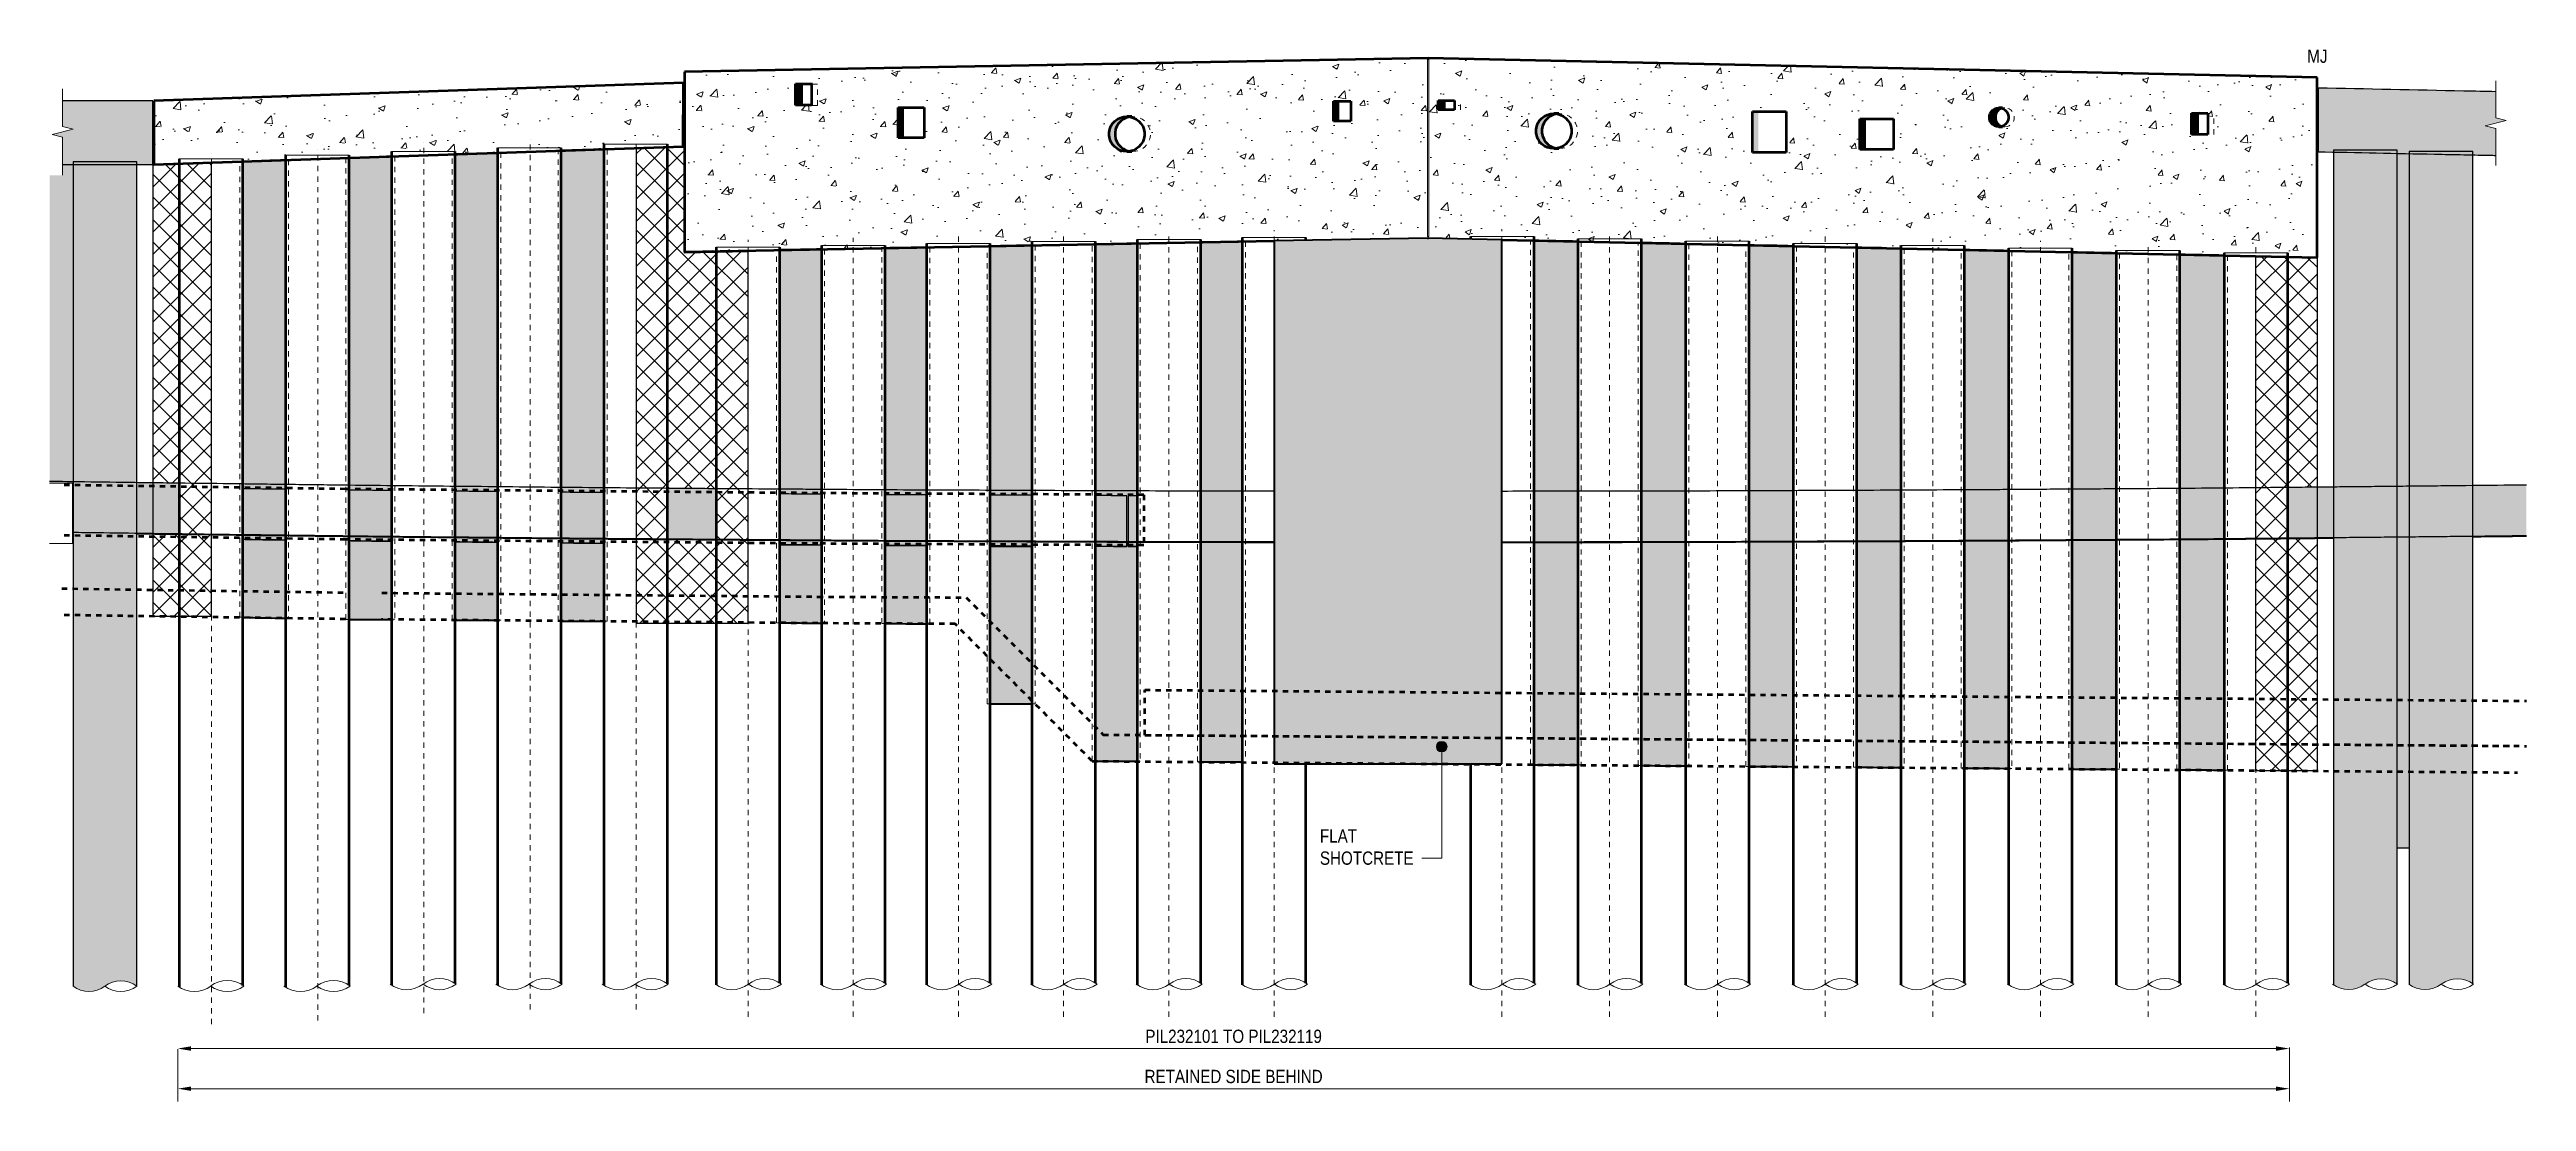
# Model space of a CAD drawing. Header units: metres. Extents: x 1100 to 1226, y 1 to 22.
# Drawn here: x 1100.39 to 1147.06, y 1.99 to 21.8 of the extents above; entities that cross this region are included whole.
import ezdxf

# ---------------------------------------------------------------- set-up
doc = ezdxf.new("R2010")
doc.units = ezdxf.units.M
doc.linetypes.add('JacobsCenter', pattern=[0.015, 0.009, -0.0015, 0.003, -0.0015])
doc.linetypes.add('JacobsDash', pattern=[0.0045, 0.003, -0.0015])
doc.layers.get('Defpoints').update_dxf_attribs({"color": 41})
for name, color, linetype, lineweight in [('A-ANNO-DIMS', 7, 'Continuous', 9), ('A-DETL', 7, 'Continuous', 13), ('A-DETL-GENF', 7, 'Continuous', 9), ('A-FLOR', 7, 'Continuous', 50), ('A-GENM', 7, 'Continuous', 35), ('A-GENM-HDLN', 7, 'JacobsDash', 18), ('G-ANNO-TEXT', 7, 'Continuous', 9), ('S-BEAM', 7, 'Continuous', 50), ('S-BEAM-HDLN', 7, 'JacobsDash', 18), ('S-FNDN', 7, 'Continuous', 50), ('S-FNDN-HDLN', 7, 'JacobsDash', 18)]:
    doc.layers.add(name, color=color, linetype=linetype, lineweight=lineweight)
doc.styles.add('Arial Narrow', font='ARIALN.TTF', dxfattribs={"height": 0.25})
doc.dimstyles.new('Dimension_Standard_T__mm_', dxfattribs={"dimscale": 0.3048, "dimtxt": 0.255858, "dimasz": 0.82021, "dimexe": 0.787402, "dimexo": 0.492126, "dimgap": 0.328084, "dimtad": 1, "dimdec": 0, "dimlfac": 1000, "dimzin": 0, "dimdsep": 46, "dimtxsty": 'Arial Narrow', "dimsah": 1, "dimcen": 0.09, "dimaunit": 1, "dimadec": 4, "dimazin": 0, "dimtfac": 1, "dimtdec": 4, "dimtix": 1, "dimtmove": 0, "dimatfit": 3, "dimfxl": 1, "dimtvp": 1, "dimtolj": 1, "dimtzin": 0, "dimlwd": 18, "dimlwe": 18, "dimarcsym": 2})
pattern_1 = [(50, (1129.183, 10.849), (1.15687, -0.10121), [0.12097, -1.331]), (355, (1129.183, 10.849), (-0.2238, 1.21312), [0.09677, -1.065]), (100.451, (1129.28, 10.841), (0.932775, 1.111937), [0.10281, -1.131]), (46.184, (1129.183, 11.172), (1.72142, -0.26704), [0.18145, -1.996]), (96.636, (1129.327, 11.15), (1.50758, 1.57074), [0.15421, -1.696]), (351.184, (1129.183, 11.172), (1.50766, 1.5715), [0.14516, -1.597]), (21, (1129.345, 11.091), (0.962753, -0.649382), [0.12097, -1.331]), (326, (1129.345, 11.091), (0.39239, 1.16952), [0.09677, -1.065]), (71.451, (1129.425, 11.037), (1.3549, 0.520304), [0.10281, -1.131]), (37.5, (1129.183, 10.849), (0.0196146, 0.536924), [0.00335, -1.048, 0.00335, -1.077, -1.069]), (37.5, (1129.183, 10.849), (0.0196146, 0.536924), [-2.132, 0.00335, -1.065]), (7.5, (1129.183, 10.849), (0.424306, 0.636145), [0.00335, -0.61278, 0.00335, -1.024, -0.40726]), (7.5, (1129.183, 10.849), (0.424306, 0.636145), [-1.644, 0.00335, -0.4039]), (327.5, (1128.824, 10.849), (0.861001, -0.0363836), [0.00335, -0.39987, 0.00335, -1.255, -1.669]), (327.5, (1128.824, 10.849), (0.861001, -0.0363836), [-1.661, 0.00335, -1.666]), (317.5, (1128.662, 10.849), (0.94062, 0.161455), [0.00335, -0.52084, 0.00335, -0.83213, -1.185]), (317.5, (1128.662, 10.849), (0.94062, 0.161455), [-1.36, 0.00335, -1.182])]
pattern_2 = [(45, (1129.183, 10.849), (-0.212132, 0.212132), []), (135, (1129.183, 10.849), (-0.212132, -0.212132), [])]

msp = doc.modelspace()

# ---------------------------------------------------------------- blocks, each defined once
blk = doc.blocks.new('CappingBeam_RS39A_CB04 - CappingBeam_RS39A_CB04-57951987-DRG-2873048 - ELEVATION - SHOTCRETE ABUTMENT A AND A1')
at = {"layer": 'A-GENM', "lineweight": 25, "true_color": 0xefefdf}
blk.add_hatch(color=254, dxfattribs=at).paths.add_polyline_path([(1100.635, 19.638), (1100.833, 19.638), (1100.833, 19.689), (1102.032, 19.689), (1102.032, 19.64), (1102.332, 19.641), (1102.332, 20.841), (1100.635, 20.838), (1100.635, 20.352), (1100.835, 20.302), (1100.435, 20.202), (1100.635, 20.152), (1100.635, 19.638)])
at = {"layer": 'A-GENM', "color": 253, "lineweight": 25, "true_color": 0xa3a3a3}
blk.add_line((1102.332, 19.641), (1102.332, 20.841), dxfattribs=at)
for points, knots in [([(1102.332, 20.841), (1101.925, 20.84), (1101.359, 20.838), (1100.793, 20.838), (1100.635, 20.837)], [0, 0, 0, 0, 0.03846154, 0.05336395, 0.05336395, 0.05336395, 0.05336395]), ([(1100.635, 19.637), (1100.895, 19.638), (1101.461, 19.639), (1102.027, 19.64), (1102.332, 19.641)], [0.94663605, 0.94663605, 0.94663605, 0.94663605, 0.97115385, 1, 1, 1, 1])]:
    blk.add_open_spline(points, degree=3, knots=knots, dxfattribs=at)
blk = doc.blocks.new('Foundations-Piles - Px-1200-66435318-DRG-2873048 - ELEVATION - SHOTCRETE ABUTMENT A AND A1')
at = {"layer": 'A-GENM', "lineweight": 25, "true_color": 0xdbdbdb}
blk.add_hatch(color=254, dxfattribs=at).paths.add_polyline_path([(1101.095, 4.064), (1101.166, 4.064), (1101.237, 4.074), (1101.306, 4.094), (1101.371, 4.124), (1101.491, 4.202), (1101.556, 4.232), (1101.624, 4.252), (1101.695, 4.262), (1101.766, 4.262), (1101.837, 4.252), (1101.906, 4.232), (1101.971, 4.202), (1102.032, 4.163), (1102.032, 19.689), (1100.833, 19.689), (1100.833, 4.162), (1100.891, 4.124), (1100.956, 4.094), (1101.024, 4.074)])
at = {"layer": 'A-GENM', "color": 253, "lineweight": 25, "true_color": 0xa3a3a3}
for p, q in [((1100.832, 19.689), (1100.832, 4.162)), ((1102.032, 19.689), (1100.833, 19.689)), ((1100.833, 19.689), (1100.833, 4.162)), ((1102.032, 4.163), (1102.032, 19.689)), ((1102.032, 4.163), (1102.032, 19.689))]:
    blk.add_line(p, q, dxfattribs=at)
blk = doc.blocks.new('Foundations-Piles - Px-1200-66435323-DRG-2873048 - ELEVATION - SHOTCRETE ABUTMENT A AND A1')
at = {"layer": 'A-GENM', "lineweight": 25, "true_color": 0xdbdbdb}
blk.add_hatch(color=254, dxfattribs=at).paths.add_polyline_path([(1145.117, 4.097), (1145.189, 4.097), (1145.261, 4.108), (1145.331, 4.128), (1145.397, 4.159), (1145.519, 4.238), (1145.585, 4.268), (1145.655, 4.289), (1145.727, 4.299), (1145.799, 4.299), (1145.871, 4.289), (1145.941, 4.268), (1146.007, 4.238), (1146.055, 4.206), (1146.055, 19.882), (1144.856, 19.882), (1144.856, 4.193), (1144.909, 4.159), (1144.975, 4.128), (1145.045, 4.108)])
at = {"layer": 'A-GENM', "color": 253, "lineweight": 25, "true_color": 0xa3a3a3}
for p, q in [((1144.856, 19.882), (1144.856, 4.193)), ((1146.055, 19.882), (1144.856, 19.882)), ((1144.856, 19.882), (1144.856, 4.193)), ((1146.055, 4.206), (1146.055, 19.882)), ((1146.056, 4.206), (1146.056, 19.882))]:
    blk.add_line(p, q, dxfattribs=at)
blk = doc.blocks.new('Shotcrete Adaptive v1 - 1200 Dia Pile _ 2_000 Spacing-61394278-DRG-2873048 - ELEVATION - SHOTCRETE ABUTMENT A AND A1')
at = {"layer": 'A-GENM', "lineweight": 25, "true_color": 0xe8e8e8}
blk.add_hatch(color=254, dxfattribs=at).paths.add_polyline_path([(1100.833, 13.662), (1100.833, 19.637), (1100.635, 19.636), (1100.635, 19.437), (1100.388, 19.437), (1100.388, 13.669), (1100.809, 13.662)])
at = {"layer": 'A-GENM', "color": 253, "lineweight": 25, "true_color": 0xa3a3a3}
blk.add_line((1100.635, 19.637), (1100.833, 19.637), dxfattribs=at)
at = {"layer": 'A-GENM', "color": 9, "lineweight": 25, "true_color": 0xbebebe}
blk.add_line((1100.832, 12.627), (1100.819, 12.627), dxfattribs=at)
blk = doc.blocks.new('Foundations-Piles - Px-1200-66435333-DRG-2873048 - ELEVATION - SHOTCRETE ABUTMENT A AND A1')
at = {"layer": 'A-GENM', "lineweight": 25, "true_color": 0xdbdbdb}
blk.add_hatch(color=254, dxfattribs=at).paths.add_polyline_path([(1143.752, 4.097), (1143.824, 4.108), (1143.894, 4.128), (1143.96, 4.159), (1144.082, 4.238), (1144.148, 4.268), (1144.217, 4.289), (1144.289, 4.299), (1144.362, 4.299), (1144.434, 4.289), (1144.504, 4.268), (1144.57, 4.238), (1144.627, 4.201), (1144.627, 19.911), (1143.427, 19.911), (1143.427, 4.188), (1143.472, 4.159), (1143.538, 4.128), (1143.607, 4.108), (1143.679, 4.097)])
at = {"layer": 'A-GENM', "color": 253, "lineweight": 25, "true_color": 0xa3a3a3}
for p, q in [((1143.427, 19.911), (1143.427, 4.188)), ((1144.627, 19.911), (1143.427, 19.911)), ((1143.427, 19.911), (1143.427, 4.188)), ((1144.627, 4.201), (1144.627, 19.911)), ((1144.627, 4.201), (1144.627, 19.911))]:
    blk.add_line(p, q, dxfattribs=at)
blk = doc.blocks.new('Shotcrete Adaptive v1 - 1200 Dia Pile _ 1_4289 Spacing-66571881-DRG-2873048 - ELEVATION - SHOTCRETE ABUTMENT A AND A1')
at = {"layer": 'A-GENM', "lineweight": 25, "true_color": 0xe8e8e8}
h = blk.add_hatch(color=254, dxfattribs=at)
h.paths.add_polyline_path([(1144.741, 6.763), (1144.856, 6.763), (1144.856, 12.625), (1144.627, 12.623), (1144.627, 6.763)])
h.paths.add_polyline_path([(1144.627, 13.575), (1144.856, 13.577), (1144.856, 19.844), (1144.741, 19.846), (1144.627, 19.846), (1144.627, 13.576)])
at = {"layer": 'A-GENM', "color": 253, "lineweight": 25, "true_color": 0xa3a3a3}
for p, q in [((1144.627, 19.846), (1144.745, 19.846)), ((1144.856, 6.763), (1144.627, 6.763))]:
    blk.add_line(p, q, dxfattribs=at)
blk = doc.blocks.new('CappingBeam_RS39B_CB01A - CappingBeam_RS39B_CB01A-57939457-DRG-2873048 - ELEVATION - SHOTCRETE ABUTMENT A AND A1')
at = {"layer": 'A-GENM', "lineweight": 25, "true_color": 0xefefdf}
for points in [[(1146.484, 19.81), (1146.484, 20.318), (1146.284, 20.368), (1146.684, 20.468), (1146.484, 20.518), (1146.484, 21.01), (1143.136, 21.08), (1143.136, 19.88), (1143.427, 19.874), (1143.427, 19.911), (1144.627, 19.911), (1144.627, 19.849), (1144.856, 19.844), (1144.856, 19.882), (1146.055, 19.882), (1146.055, 19.819)], [(1143.136, 19.88), (1143.136, 19.88), (1143.136, 19.88)]]:
    blk.add_hatch(color=254, dxfattribs=at).paths.add_polyline_path(points)
h = blk.add_hatch(color=254, dxfattribs=at)
h.paths.add_polyline_path([(1146.484, 19.81), (1146.484, 19.81), (1146.055, 19.819)])
h.paths.add_polyline_path([(1143.427, 19.874), (1143.427, 19.874), (1143.136, 19.88)])
at = {"layer": 'A-GENM', "color": 253, "lineweight": 25, "true_color": 0xa3a3a3}
blk.add_line((1143.136, 21.08), (1143.136, 19.88), dxfattribs=at)
at = {"layer": 'A-GENM', "color": 253, "lineweight": 25, "true_color": 0xa3a3a3, "flags": 128}
for points in [[(1143.136, 21.08), (1143.136, 21.08), (1143.136, 21.08), (1143.136, 21.08), (1143.136, 21.08), (1143.136, 21.08)], [(1143.136, 19.88), (1143.136, 19.88), (1143.136, 19.88), (1143.136, 19.88), (1143.136, 19.88), (1143.136, 19.88)]]:
    blk.add_lwpolyline(points, dxfattribs=at)
at = {"layer": 'A-GENM', "color": 253, "lineweight": 25, "true_color": 0xa3a3a3}
for points, knots in [([(1146.484, 21.01), (1146.283, 21.014), (1145.167, 21.037), (1144.051, 21.061), (1143.136, 21.08)], [0.8306341, 0.8306341, 0.8306341, 0.8306341, 0.8611111, 1, 1, 1, 1]), ([(1143.136, 19.88), (1143.868, 19.865), (1144.967, 19.842), (1146.083, 19.819), (1146.466, 19.811), (1146.484, 19.81)], [0, 0, 0, 0, 0.1111111, 0.1666667, 0.1693659, 0.1693659, 0.1693659, 0.1693659])]:
    blk.add_open_spline(points, degree=3, knots=knots, dxfattribs=at)
blk = doc.blocks.new('Top of Pavement - RL A - Top of Pavement - RL A-68818558-DRG-2873048 - ELEVATION - SHOTCRETE ABUTMENT A AND A1')
at = {"layer": 'A-GENM', "lineweight": 25, "true_color": 0xe8e8e8}
h = blk.add_hatch(color=254, dxfattribs=at)
h.paths.add_polyline_path([(1112.952, 12.581), (1112.952, 13.531), (1112.032, 13.538), (1112.032, 12.588), (1112.444, 12.585)])
h.paths.add_polyline_path([(1142.566, 12.605), (1143.427, 12.613), (1143.427, 13.563), (1142.566, 13.555), (1142.566, 12.607)])
h.paths.add_polyline_path([(1144.627, 12.625), (1144.856, 12.627), (1144.856, 13.577), (1144.627, 13.575), (1144.627, 12.679)])
h.paths.add_polyline_path([(1146.055, 12.639), (1147.064, 12.651), (1147.064, 13.601), (1146.055, 13.589), (1146.055, 12.646)])
h.paths.add_polyline_path([(1102.833, 12.686), (1102.833, 13.636), (1102.032, 13.646), (1102.032, 12.696)])
h.paths.add_polyline_path([(1100.833, 12.712), (1100.833, 13.662), (1100.388, 13.669), (1100.388, 13.638), (1100.819, 13.638), (1100.819, 12.712)])
h = blk.add_hatch(color=254, dxfattribs=at)
h.paths.add_polyline_path([(1112.952, 12.562), (1112.952, 12.581), (1112.032, 12.588), (1112.032, 12.569), (1112.454, 12.566)])
h.paths.add_polyline_path([(1142.566, 12.585), (1143.427, 12.594), (1143.427, 12.613), (1142.566, 12.605), (1142.566, 12.588)])
h.paths.add_polyline_path([(1146.055, 12.62), (1147.064, 12.631), (1147.064, 12.651), (1146.055, 12.638), (1146.055, 12.626)])
h.paths.add_polyline_path([(1144.627, 12.623), (1144.856, 12.626), (1144.856, 12.627), (1144.627, 12.625)])
h.paths.add_polyline_path([(1102.833, 12.666), (1102.833, 12.686), (1102.032, 12.696), (1102.032, 12.676)])
at = {"layer": 'A-GENM', "color": 253, "lineweight": 25, "true_color": 0xa3a3a3}
for points, knots in [([(1123.464, 13.484), (1123.273, 13.484), (1122.766, 13.485), (1121.942, 13.486), (1120.992, 13.489), (1120.042, 13.492), (1119.093, 13.496), (1118.143, 13.5), (1117.193, 13.504), (1116.243, 13.508), (1115.452, 13.513), (1114.819, 13.518), (1114.185, 13.523), (1113.552, 13.527), (1112.919, 13.531), (1112.444, 13.535), (1111.969, 13.539), (1111.336, 13.543), (1110.545, 13.55), (1109.595, 13.559), (1108.645, 13.569), (1107.695, 13.578), (1106.746, 13.587), (1105.954, 13.597), (1105.321, 13.604), (1104.846, 13.61), (1104.371, 13.616), (1103.738, 13.624), (1103.105, 13.632), (1102.472, 13.64), (1101.839, 13.648), (1101.144, 13.657), (1100.608, 13.665), (1100.388, 13.668)], [0.5157704, 0.5157704, 0.5157704, 0.5157704, 0.5197368, 0.5263158, 0.5328947, 0.5394737, 0.5460526, 0.5526316, 0.5592105, 0.5657895, 0.5723684, 0.5756579, 0.5789474, 0.5855263, 0.5888158, 0.5921053, 0.5953947, 0.5986842, 0.6052632, 0.6118421, 0.6184211, 0.625, 0.6315789, 0.6381579, 0.6414474, 0.6447368, 0.6480263, 0.6513158, 0.6578947, 0.6611842, 0.6644737, 0.6710526, 0.6756182, 0.6756182, 0.6756182, 0.6756182]), ([(1147.064, 13.601), (1146.921, 13.599), (1146.462, 13.593), (1145.844, 13.587), (1145.211, 13.58), (1144.736, 13.576), (1144.261, 13.571), (1143.787, 13.566), (1143.312, 13.562), (1142.837, 13.557), (1142.362, 13.553), (1141.729, 13.546), (1140.937, 13.539), (1140.146, 13.533), (1139.513, 13.529), (1139.038, 13.526), (1138.563, 13.523), (1138.088, 13.52), (1137.613, 13.517), (1137.138, 13.513), (1136.663, 13.511), (1136.03, 13.507), (1135.239, 13.502), (1134.289, 13.499), (1133.339, 13.495), (1132.389, 13.491), (1131.44, 13.487), (1130.648, 13.486), (1130.015, 13.485), (1129.382, 13.484), (1128.629, 13.483), (1128.034, 13.482), (1127.756, 13.482)], [0.3522987, 0.3522987, 0.3522987, 0.3522987, 0.3552632, 0.3618421, 0.3651316, 0.3684211, 0.3717105, 0.375, 0.3782895, 0.3815789, 0.3848684, 0.3881579, 0.3947368, 0.4013158, 0.4046053, 0.4078947, 0.4111842, 0.4144737, 0.4177632, 0.4210526, 0.4243421, 0.4276316, 0.4342105, 0.4407895, 0.4473684, 0.4539474, 0.4605263, 0.4671053, 0.4703947, 0.4736842, 0.4802632, 0.4860455, 0.4860455, 0.4860455, 0.4860455]), ([(1100.819, 12.712), (1100.895, 12.711), (1101.288, 12.705), (1101.839, 12.698), (1102.472, 12.69), (1103.105, 12.682), (1103.738, 12.674), (1104.371, 12.666), (1104.846, 12.66), (1105.321, 12.654), (1105.954, 12.647), (1106.746, 12.637), (1107.695, 12.628), (1108.645, 12.619), (1109.595, 12.609), (1110.545, 12.6), (1111.336, 12.593), (1111.969, 12.589), (1112.444, 12.585), (1112.919, 12.581), (1113.552, 12.577), (1114.185, 12.573), (1114.819, 12.568), (1115.452, 12.563), (1116.243, 12.558), (1117.193, 12.554), (1118.143, 12.55), (1119.093, 12.546), (1120.042, 12.542), (1120.992, 12.539), (1121.942, 12.536), (1122.766, 12.535), (1123.273, 12.534), (1123.464, 12.534)], [0.3273615, 0.3273615, 0.3273615, 0.3273615, 0.3289474, 0.3355263, 0.3388158, 0.3421053, 0.3486842, 0.3519737, 0.3552632, 0.3585526, 0.3618421, 0.3684211, 0.375, 0.3815789, 0.3881579, 0.3947368, 0.4013158, 0.4046053, 0.4078947, 0.4111842, 0.4144737, 0.4210526, 0.4243421, 0.4276316, 0.4342105, 0.4407895, 0.4473684, 0.4539474, 0.4605263, 0.4671053, 0.4736842, 0.4802632, 0.4842296, 0.4842296, 0.4842296, 0.4842296]), ([(1104.03, 12.651), (1103.989, 12.651), (1103.632, 12.656), (1103.116, 12.663), (1102.491, 12.67), (1102.183, 12.674), (1102.032, 12.676)], [0.65046398, 0.65046398, 0.65046398, 0.65046398, 0.65131579, 0.65789474, 0.66118421, 0.66430704, 0.66430704, 0.66430704, 0.66430704]), ([(1106.03, 12.626), (1105.956, 12.627), (1105.723, 12.63), (1105.332, 12.635), (1105.008, 12.638), (1104.842, 12.641), (1104.834, 12.641)], [0.636608325, 0.636608325, 0.636608325, 0.636608325, 0.638157895, 0.641447368, 0.644736842, 0.644893532, 0.644893532, 0.644893532, 0.644893532]), ([(1108.03, 12.605), (1107.922, 12.606), (1107.524, 12.61), (1107.125, 12.614), (1106.835, 12.617)], [0.622752001, 0.622752001, 0.622752001, 0.622752001, 0.625, 0.631036842, 0.631036842, 0.631036842, 0.631036842]), ([(1127.756, 12.532), (1128.034, 12.532), (1128.629, 12.533), (1129.382, 12.534), (1130.015, 12.535), (1130.648, 12.536), (1131.44, 12.537), (1132.389, 12.541), (1133.339, 12.545), (1134.289, 12.549), (1135.239, 12.552), (1136.03, 12.557), (1136.663, 12.561), (1137.138, 12.563), (1137.613, 12.567), (1138.088, 12.57), (1138.563, 12.573), (1139.038, 12.576), (1139.513, 12.579), (1140.146, 12.583), (1140.937, 12.589), (1141.729, 12.596), (1142.362, 12.603), (1142.837, 12.607), (1143.312, 12.612), (1143.787, 12.616), (1144.261, 12.621), (1144.736, 12.626), (1145.211, 12.63), (1145.844, 12.637), (1146.462, 12.643), (1146.921, 12.649), (1147.064, 12.651)], [0.5139545, 0.5139545, 0.5139545, 0.5139545, 0.5197368, 0.5263158, 0.5296053, 0.5328947, 0.5394737, 0.5460526, 0.5526316, 0.5592105, 0.5657895, 0.5723684, 0.5756579, 0.5789474, 0.5822368, 0.5855263, 0.5888158, 0.5921053, 0.5953947, 0.5986842, 0.6052632, 0.6118421, 0.6151316, 0.6184211, 0.6217105, 0.625, 0.6282895, 0.6315789, 0.6348684, 0.6381579, 0.6447368, 0.6477013, 0.6477013, 0.6477013, 0.6477013]), ([(1147.064, 12.631), (1146.923, 12.629), (1146.587, 12.625), (1146.251, 12.622), (1146.055, 12.62)], [0.352339365, 0.352339365, 0.352339365, 0.352339365, 0.355263158, 0.359324706, 0.359324706, 0.359324706, 0.359324706]), ([(1110.03, 12.585), (1109.889, 12.587), (1109.49, 12.591), (1109.091, 12.595), (1108.835, 12.597)], [0.608895608, 0.608895608, 0.608895608, 0.608895608, 0.611842105, 0.617180583, 0.617180583, 0.617180583, 0.617180583]), ([(1114.15, 12.553), (1113.901, 12.555), (1113.494, 12.558), (1112.929, 12.562), (1112.454, 12.566), (1111.979, 12.569), (1111.439, 12.573), (1111.058, 12.576), (1110.834, 12.578)], [0.5803589, 0.5803589, 0.5803589, 0.5803589, 0.58552632, 0.58881579, 0.59210526, 0.59539474, 0.59868421, 0.60332528, 0.60332528, 0.60332528, 0.60332528]), ([(1116.13, 12.54), (1115.854, 12.541), (1115.456, 12.544), (1115.057, 12.547), (1114.934, 12.548)], [0.566637798, 0.566637798, 0.566637798, 0.566637798, 0.572368421, 0.574923105, 0.574923105, 0.574923105, 0.574923105]), ([(1118.113, 12.531), (1117.81, 12.532), (1117.411, 12.534), (1117.012, 12.535), (1116.917, 12.536)], [0.552900236, 0.552900236, 0.552900236, 0.552900236, 0.559210526, 0.561185347, 0.561185347, 0.561185347, 0.561185347]), ([(1120.096, 12.522), (1120.081, 12.522), (1119.75, 12.523), (1119.351, 12.525), (1118.967, 12.527), (1118.9, 12.527)], [0.539162689, 0.539162689, 0.539162689, 0.539162689, 0.539473684, 0.546052632, 0.547447798, 0.547447798, 0.547447798, 0.547447798]), ([(1123.464, 12.514), (1123.276, 12.514), (1122.772, 12.515), (1121.951, 12.517), (1121.278, 12.518), (1120.922, 12.519), (1120.883, 12.52)], [0.51583012, 0.51583012, 0.51583012, 0.51583012, 0.51973684, 0.52631579, 0.53289474, 0.53371027, 0.53371027, 0.53371027, 0.53371027]), ([(1143.427, 12.594), (1143.391, 12.593), (1143.196, 12.591), (1142.843, 12.588), (1142.368, 12.583), (1141.735, 12.577), (1140.944, 12.569), (1140.153, 12.564), (1139.519, 12.56), (1139.045, 12.557), (1138.57, 12.554), (1138.095, 12.55), (1137.62, 12.547), (1137.145, 12.544), (1136.671, 12.541), (1136.037, 12.537), (1135.246, 12.533), (1134.296, 12.529), (1133.347, 12.526), (1132.397, 12.522), (1131.447, 12.518), (1130.656, 12.516), (1130.023, 12.515), (1129.39, 12.514), (1128.634, 12.513), (1128.036, 12.513), (1127.756, 12.512)], [0.3775351, 0.3775351, 0.3775351, 0.3775351, 0.3782895, 0.3815789, 0.3848684, 0.3881579, 0.3947368, 0.4013158, 0.4046053, 0.4078947, 0.4111842, 0.4144737, 0.4177632, 0.4210526, 0.4243421, 0.4276316, 0.4342105, 0.4407895, 0.4473684, 0.4539474, 0.4605263, 0.4671053, 0.4703947, 0.4736842, 0.4802632, 0.4861018, 0.4861018, 0.4861018, 0.4861018])]:
    blk.add_open_spline(points, degree=3, knots=knots, dxfattribs=at)
at = {"layer": 'A-GENM', "color": 254, "lineweight": 25, "true_color": 0xdadada}
for points in [[(1104.032, 12.651), (1104.031, 12.651), (1104.031, 12.651), (1104.03, 12.651)], [(1104.834, 12.641), (1104.834, 12.641), (1104.833, 12.641), (1104.833, 12.641)], [(1106.032, 12.626), (1106.031, 12.626), (1106.031, 12.626), (1106.03, 12.626)], [(1106.835, 12.617), (1106.834, 12.617), (1106.833, 12.617), (1106.833, 12.617)], [(1108.032, 12.605), (1108.031, 12.605), (1108.031, 12.605), (1108.03, 12.605)], [(1108.835, 12.597), (1108.834, 12.597), (1108.833, 12.597), (1108.833, 12.597)], [(1110.032, 12.585), (1110.031, 12.585), (1110.031, 12.585), (1110.03, 12.585)], [(1110.834, 12.578), (1110.834, 12.578), (1110.833, 12.578), (1110.833, 12.578)], [(1114.151, 12.553), (1114.151, 12.553), (1114.15, 12.553), (1114.15, 12.553)], [(1114.934, 12.548), (1114.934, 12.548), (1114.933, 12.548), (1114.933, 12.548)], [(1116.132, 12.54), (1116.131, 12.54), (1116.131, 12.54), (1116.13, 12.54)], [(1116.917, 12.536), (1116.917, 12.536), (1116.916, 12.536), (1116.916, 12.536)], [(1118.115, 12.531), (1118.114, 12.531), (1118.114, 12.531), (1118.113, 12.531)], [(1118.9, 12.527), (1118.9, 12.527), (1118.899, 12.527), (1118.899, 12.527)], [(1120.098, 12.522), (1120.097, 12.522), (1120.097, 12.522), (1120.096, 12.522)], [(1120.883, 12.52), (1120.883, 12.52), (1120.882, 12.52), (1120.882, 12.52)]]:
    blk.add_open_spline(points, degree=3, dxfattribs=at)
at = {"layer": 'A-GENM', "color": 9, "lineweight": 25, "true_color": 0xbebebe}
for points, knots in [([(1104.833, 12.641), (1104.682, 12.642), (1104.416, 12.646), (1104.149, 12.649), (1104.032, 12.651)], [0.644906685, 0.644906685, 0.644906685, 0.644906685, 0.648026316, 0.650450747, 0.650450747, 0.650450747, 0.650450747]), ([(1106.833, 12.617), (1106.807, 12.618), (1106.54, 12.62), (1106.274, 12.623), (1106.032, 12.626)], [0.631050529, 0.631050529, 0.631050529, 0.631050529, 0.631578947, 0.636594558, 0.636594558, 0.636594558, 0.636594558]), ([(1110.833, 12.578), (1110.74, 12.579), (1110.473, 12.581), (1110.206, 12.584), (1110.032, 12.585)], [0.603338774, 0.603338774, 0.603338774, 0.603338774, 0.605263158, 0.608882768, 0.608882768, 0.608882768, 0.608882768]), ([(1114.932, 12.548), (1114.898, 12.548), (1114.705, 12.549), (1114.476, 12.551), (1114.281, 12.552), (1114.245, 12.553)], [0.574936132, 0.574936132, 0.574936132, 0.574936132, 0.575657895, 0.578947368, 0.579697075, 0.579697075, 0.579697075, 0.579697075]), ([(1116.915, 12.536), (1116.694, 12.537), (1116.433, 12.538), (1116.172, 12.539), (1116.132, 12.54)], [0.56119846, 0.56119846, 0.56119846, 0.56119846, 0.565789474, 0.566624687, 0.566624687, 0.566624687, 0.566624687]), ([(1118.898, 12.527), (1118.649, 12.528), (1118.388, 12.53), (1118.127, 12.531), (1118.115, 12.531)], [0.547461683, 0.547461683, 0.547461683, 0.547461683, 0.552631579, 0.552887126, 0.552887126, 0.552887126, 0.552887126])]:
    blk.add_open_spline(points, degree=3, knots=knots, dxfattribs=at)
for points in [[(1108.655, 12.599), (1108.447, 12.601), (1108.24, 12.603), (1108.032, 12.605)], [(1108.833, 12.597), (1108.774, 12.598), (1108.715, 12.599), (1108.656, 12.599)], [(1114.245, 12.553), (1114.214, 12.553), (1114.183, 12.553), (1114.151, 12.553)], [(1120.691, 12.52), (1120.493, 12.521), (1120.296, 12.521), (1120.098, 12.522)], [(1120.881, 12.52), (1120.824, 12.52), (1120.768, 12.52), (1120.711, 12.52)]]:
    blk.add_open_spline(points, degree=3, dxfattribs=at)
at = {"layer": 'A-GENM', "color": 253, "lineweight": 25, "true_color": 0xa3a3a3}
blk.add_open_spline([(1120.711, 12.52), (1120.704, 12.52), (1120.697, 12.52), (1120.691, 12.52)], degree=3, dxfattribs=at)
blk = doc.blocks.new('T2DPAA-T2D-C3S-RS-M3D-100334_rvt-1-DRG-2873048 - ELEVATION - SHOTCRETE ABUTMENT A AND A1')
at = {"layer": 'A-GENM', "true_color": 0xd0d0d0, "transparency": 33554585}
for points in [[(1100.832, 12.627), (1100.832, 12.712), (1100.819, 12.711), (1100.819, 12.627)], [(1100.832, 12.621), (1100.832, 12.627), (1100.819, 12.627), (1100.819, 12.622)]]:
    blk.add_hatch(color=254, dxfattribs=at).paths.add_polyline_path(points)
at = {"layer": 'A-FLOR', "color": 253, "lineweight": 25, "true_color": 0xa3a3a3}
for p, q in [((1114.151, 12.483), (1114.151, 12.473)), ((1114.151, 12.473), (1114.932, 12.467)), ((1114.932, 12.467), (1114.932, 12.477)), ((1116.132, 12.469), (1116.132, 12.459)), ((1116.132, 12.459), (1116.915, 12.454)), ((1116.915, 12.454), (1116.915, 12.465)), ((1118.115, 12.46), (1118.115, 12.445)), ((1118.115, 12.445), (1118.898, 12.44)), ((1118.898, 12.44), (1118.898, 12.457)), ((1118.898, 12.456), (1118.898, 12.455))]:
    blk.add_line(p, q, dxfattribs=at)
at = {"layer": 'A-FLOR', "color": 9, "lineweight": 25, "true_color": 0xbebebe, "flags": 128}
for points in [[(1114.151, 12.473), (1114.152, 12.478), (1114.152, 12.482)], [(1114.932, 12.477), (1114.932, 12.472), (1114.932, 12.467)], [(1116.132, 12.459), (1116.132, 12.464), (1116.132, 12.469)], [(1116.915, 12.465), (1116.915, 12.459), (1116.915, 12.454)], [(1118.115, 12.445), (1118.115, 12.453), (1118.115, 12.46)], [(1118.115, 12.46), (1118.202, 12.459), (1118.289, 12.459), (1118.376, 12.459), (1118.463, 12.458), (1118.55, 12.458), (1118.637, 12.458), (1118.724, 12.457), (1118.811, 12.457), (1118.898, 12.456)], [(1118.898, 12.456), (1118.898, 12.448), (1118.898, 12.44)]]:
    blk.add_lwpolyline(points, dxfattribs=at)
at = {"layer": 'A-FLOR', "color": 9, "lineweight": 25, "true_color": 0xbebebe}
for points in [[(1114.151, 12.483), (1114.152, 12.483), (1114.152, 12.483), (1114.152, 12.483), (1114.152, 12.482)], [(1114.478, 12.48), (1114.482, 12.48), (1114.486, 12.48), (1114.49, 12.48)], [(1114.868, 12.477), (1114.89, 12.477), (1114.911, 12.477), (1114.932, 12.477)], [(1114.932, 12.477), (1114.932, 12.477), (1114.932, 12.477), (1114.932, 12.477), (1114.932, 12.477)], [(1116.132, 12.469), (1116.153, 12.469), (1116.174, 12.469), (1116.195, 12.469)], [(1116.132, 12.469), (1116.132, 12.469), (1116.132, 12.469), (1116.132, 12.469), (1116.132, 12.469)], [(1116.915, 12.465), (1116.915, 12.465), (1116.915, 12.465), (1116.915, 12.465), (1116.915, 12.465)], [(1118.115, 12.46), (1118.115, 12.46), (1118.115, 12.46), (1118.115, 12.46), (1118.115, 12.46)]]:
    blk.add_open_spline(points, degree=3, dxfattribs=at)
for points, knots in [([(1114.152, 12.482), (1114.181, 12.482), (1114.238, 12.482), (1114.314, 12.481), (1114.36, 12.481), (1114.377, 12.481)], [0, 0, 0, 0, 0.1111111, 0.2222222, 0.2892496, 0.2892496, 0.2892496, 0.2892496]), ([(1114.391, 12.481), (1114.398, 12.481), (1114.424, 12.481), (1114.45, 12.48), (1114.469, 12.48)], [0.3062268, 0.3062268, 0.3062268, 0.3062268, 0.3333333, 0.4064497, 0.4064497, 0.4064497, 0.4064497]), ([(1116.195, 12.469), (1116.29, 12.468), (1116.417, 12.467), (1116.544, 12.467), (1116.575, 12.467)], [0.0807956, 0.0807956, 0.0807956, 0.0807956, 0.4444444, 0.5658426, 0.5658426, 0.5658426, 0.5658426]), ([(1116.59, 12.467), (1116.612, 12.467), (1116.662, 12.466), (1116.741, 12.466), (1116.828, 12.466), (1116.886, 12.465), (1116.915, 12.465)], [0.5851805, 0.5851805, 0.5851805, 0.5851805, 0.6666667, 0.7777778, 0.8888889, 1, 1, 1, 1])]:
    blk.add_open_spline(points, degree=3, knots=knots, dxfattribs=at)
at = {"layer": 'A-FLOR', "color": 254, "lineweight": 25, "true_color": 0xe5e5e5}
for points in [[(1114.377, 12.481), (1114.382, 12.481), (1114.386, 12.481), (1114.391, 12.481)], [(1114.469, 12.48), (1114.472, 12.48), (1114.475, 12.48), (1114.478, 12.48)], [(1114.49, 12.48), (1114.493, 12.48), (1114.496, 12.48), (1114.499, 12.48)], [(1114.499, 12.48), (1114.527, 12.48), (1114.556, 12.48), (1114.585, 12.479)], [(1114.585, 12.479), (1114.614, 12.479), (1114.643, 12.479), (1114.672, 12.479)], [(1114.672, 12.479), (1114.701, 12.479), (1114.73, 12.478), (1114.759, 12.478)], [(1114.759, 12.478), (1114.788, 12.478), (1114.817, 12.478), (1114.846, 12.478)], [(1114.846, 12.478), (1114.853, 12.477), (1114.861, 12.477), (1114.868, 12.477)], [(1116.575, 12.467), (1116.58, 12.467), (1116.585, 12.467), (1116.59, 12.467)]]:
    blk.add_open_spline(points, degree=3, dxfattribs=at)
at = {"layer": 'A-GENM', "color": 253, "lineweight": 25, "true_color": 0xa3a3a3}
for p, q in [((1100.832, 13.571), (1100.832, 12.621)), ((1100.833, 12.621), (1100.833, 13.571)), ((1104.032, 12.58), (1104.032, 13.53)), ((1104.032, 13.53), (1104.032, 12.58)), ((1104.832, 13.52), (1104.832, 12.57)), ((1104.833, 12.57), (1104.833, 13.52)), ((1106.032, 12.555), (1106.032, 13.505)), ((1106.032, 13.505), (1106.032, 12.555)), ((1106.832, 13.496), (1106.832, 12.546)), ((1106.833, 12.547), (1106.833, 13.497)), ((1108.032, 12.535), (1108.032, 13.485)), ((1108.032, 13.485), (1108.032, 12.535)), ((1108.832, 13.477), (1108.832, 12.527)), ((1108.833, 12.527), (1108.833, 13.477)), ((1110.032, 12.515), (1110.032, 13.465)), ((1110.032, 13.465), (1110.032, 12.515)), ((1110.832, 13.457), (1110.832, 12.507)), ((1110.833, 12.507), (1110.833, 13.457)), ((1114.151, 13.433), (1114.151, 12.483)), ((1114.152, 12.482), (1114.152, 13.432)), ((1114.932, 13.427), (1114.932, 12.477)), ((1114.932, 12.477), (1114.932, 13.427)), ((1116.132, 12.469), (1116.132, 13.419)), ((1116.132, 13.419), (1116.132, 12.469)), ((1116.915, 13.415), (1116.915, 12.465)), ((1116.915, 12.465), (1116.915, 13.415)), ((1118.115, 12.46), (1118.115, 13.41)), ((1118.115, 13.41), (1118.115, 12.46)), ((1118.898, 12.457), (1118.898, 13.407)), ((1118.898, 13.406), (1118.898, 12.456)), ((1120.098, 13.402), (1120.098, 12.452)), ((1120.098, 12.451), (1120.098, 13.401)), ((1120.691, 12.449), (1120.691, 13.399)), ((1120.711, 13.399), (1120.711, 12.449)), ((1120.881, 13.398), (1120.881, 12.448)), ((1120.881, 12.448), (1120.881, 13.398)), ((1104.03, 12.669), (1104.03, 12.579)), ((1104.834, 12.658), (1104.834, 12.568)), ((1106.03, 12.644), (1106.03, 12.553)), ((1106.835, 12.635), (1106.835, 12.545)), ((1108.03, 12.623), (1108.03, 12.533)), ((1108.835, 12.615), (1108.835, 12.525)), ((1110.03, 12.603), (1110.03, 12.513)), ((1110.834, 12.596), (1110.834, 12.505)), ((1114.15, 12.571), (1114.15, 12.481)), ((1114.934, 12.566), (1114.934, 12.475)), ((1116.13, 12.557), (1116.13, 12.467)), ((1116.917, 12.554), (1116.917, 12.464)), ((1118.113, 12.548), (1118.113, 12.458)), ((1118.9, 12.545), (1118.9, 12.455)), ((1120.096, 12.54), (1120.096, 12.45)), ((1120.883, 12.537), (1120.883, 12.446))]:
    blk.add_line(p, q, dxfattribs=at)
at = {"layer": 'A-GENM', "color": 9, "lineweight": 25, "true_color": 0xbebebe}
for p, q in [((1120.691, 12.536), (1120.691, 12.449)), ((1120.711, 12.449), (1120.711, 12.536))]:
    blk.add_line(p, q, dxfattribs=at)
at = {"layer": 'A-GENM', "color": 254, "lineweight": 25, "true_color": 0xdadada}
for p, q in [((1120.691, 12.449), (1120.691, 12.445)), ((1120.711, 12.445), (1120.711, 12.449))]:
    blk.add_line(p, q, dxfattribs=at)
at = {"layer": 'A-GENM', "color": 253, "lineweight": 25, "true_color": 0xa3a3a3, "flags": 128}
for points in [[(1104.833, 13.52), (1104.744, 13.521), (1104.655, 13.522), (1104.566, 13.523), (1104.477, 13.525), (1104.388, 13.526), (1104.299, 13.527), (1104.21, 13.528), (1104.121, 13.529), (1104.032, 13.53)], [(1108.833, 13.477), (1108.744, 13.478), (1108.655, 13.479), (1108.566, 13.48), (1108.477, 13.48), (1108.388, 13.481), (1108.299, 13.482), (1108.21, 13.483), (1108.121, 13.484), (1108.032, 13.485)], [(1118.898, 13.407), (1118.811, 13.407), (1118.724, 13.408), (1118.637, 13.408), (1118.55, 13.408), (1118.463, 13.409), (1118.376, 13.409), (1118.289, 13.409), (1118.202, 13.41), (1118.115, 13.41)], [(1120.881, 13.398), (1120.824, 13.398), (1120.768, 13.398), (1120.711, 13.399)], [(1104.032, 12.58), (1104.121, 12.579), (1104.21, 12.578), (1104.299, 12.577), (1104.388, 12.576), (1104.477, 12.575), (1104.566, 12.573), (1104.655, 12.572), (1104.744, 12.571), (1104.833, 12.57)], [(1108.032, 12.535), (1108.121, 12.534), (1108.21, 12.533), (1108.299, 12.532), (1108.388, 12.531), (1108.477, 12.53), (1108.566, 12.53), (1108.655, 12.529), (1108.744, 12.528), (1108.833, 12.527)], [(1120.691, 12.445), (1120.691, 12.447), (1120.691, 12.449)], [(1120.711, 12.449), (1120.768, 12.448), (1120.824, 12.448), (1120.881, 12.448)], [(1120.711, 12.449), (1120.711, 12.447), (1120.711, 12.445)]]:
    blk.add_lwpolyline(points, dxfattribs=at)
at = {"layer": 'A-GENM', "color": 253, "lineweight": 25, "true_color": 0xa3a3a3}
for points in [[(1100.833, 13.571), (1100.828, 13.572), (1100.823, 13.572), (1100.819, 13.572)], [(1100.819, 12.622), (1100.823, 12.622), (1100.828, 12.622), (1100.833, 12.621)], [(1100.819, 12.621), (1100.823, 12.621), (1100.828, 12.621), (1100.833, 12.62)], [(1100.832, 12.621), (1100.832, 12.621), (1100.832, 12.621), (1100.833, 12.621)], [(1104.032, 12.579), (1104.032, 12.579), (1104.031, 12.579), (1104.03, 12.579)], [(1104.032, 12.58), (1104.032, 12.58), (1104.032, 12.58), (1104.032, 12.58)], [(1104.832, 12.57), (1104.832, 12.57), (1104.832, 12.57), (1104.833, 12.57)], [(1104.834, 12.568), (1104.834, 12.569), (1104.833, 12.569), (1104.833, 12.569)], [(1106.032, 12.554), (1106.032, 12.554), (1106.031, 12.553), (1106.03, 12.553)], [(1106.032, 12.555), (1106.032, 12.555), (1106.032, 12.555), (1106.032, 12.555)], [(1106.832, 12.546), (1106.832, 12.547), (1106.832, 12.547), (1106.833, 12.547)], [(1106.835, 12.545), (1106.834, 12.545), (1106.833, 12.546), (1106.833, 12.546)], [(1108.032, 12.534), (1108.032, 12.534), (1108.031, 12.533), (1108.03, 12.533)], [(1108.032, 12.535), (1108.032, 12.535), (1108.032, 12.535), (1108.032, 12.535)], [(1108.832, 12.527), (1108.832, 12.527), (1108.832, 12.527), (1108.833, 12.527)], [(1108.835, 12.525), (1108.834, 12.525), (1108.833, 12.526), (1108.833, 12.526)], [(1110.032, 12.514), (1110.032, 12.514), (1110.031, 12.513), (1110.03, 12.513)], [(1110.032, 12.515), (1110.032, 12.515), (1110.032, 12.515), (1110.032, 12.515)], [(1110.832, 12.507), (1110.832, 12.507), (1110.832, 12.507), (1110.833, 12.507)], [(1110.834, 12.505), (1110.834, 12.506), (1110.833, 12.506), (1110.833, 12.506)], [(1114.151, 12.482), (1114.151, 12.482), (1114.15, 12.481), (1114.15, 12.481)], [(1114.15, 12.481), (1114.15, 12.481), (1114.151, 12.481), (1114.151, 12.481)], [(1114.934, 12.475), (1114.933, 12.476), (1114.933, 12.476), (1114.932, 12.476)], [(1114.932, 12.475), (1114.933, 12.475), (1114.934, 12.475), (1114.934, 12.475)], [(1116.132, 12.468), (1116.132, 12.468), (1116.131, 12.468), (1116.13, 12.467)], [(1116.13, 12.467), (1116.131, 12.467), (1116.131, 12.467), (1116.132, 12.467)], [(1116.915, 12.464), (1116.916, 12.464), (1116.917, 12.464), (1116.917, 12.464)], [(1116.917, 12.464), (1116.916, 12.464), (1116.916, 12.464), (1116.916, 12.465)], [(1118.115, 12.459), (1118.115, 12.459), (1118.114, 12.459), (1118.113, 12.458)], [(1118.113, 12.458), (1118.114, 12.458), (1118.114, 12.458), (1118.115, 12.458)], [(1118.9, 12.455), (1118.9, 12.455), (1118.899, 12.456), (1118.898, 12.456), (1118.898, 12.456)], [(1118.898, 12.455), (1118.899, 12.455), (1118.9, 12.455), (1118.9, 12.455)], [(1120.098, 12.451), (1120.098, 12.45), (1120.097, 12.45), (1120.096, 12.45)], [(1120.096, 12.45), (1120.158, 12.449), (1120.287, 12.447), (1120.49, 12.445), (1120.625, 12.445), (1120.691, 12.445)], [(1120.098, 12.452), (1120.123, 12.451), (1120.172, 12.451), (1120.246, 12.451), (1120.32, 12.45), (1120.394, 12.45), (1120.468, 12.45), (1120.542, 12.449), (1120.617, 12.449), (1120.666, 12.449), (1120.691, 12.449)], [(1120.098, 12.452), (1120.098, 12.451), (1120.098, 12.451), (1120.098, 12.451)], [(1120.711, 12.445), (1120.74, 12.445), (1120.799, 12.445), (1120.855, 12.446), (1120.883, 12.446)], [(1120.881, 12.448), (1120.881, 12.448), (1120.881, 12.448), (1120.881, 12.448)], [(1120.883, 12.446), (1120.882, 12.446), (1120.882, 12.447), (1120.882, 12.447)]]:
    blk.add_open_spline(points, degree=3, dxfattribs=at)
for points, knots in [([(1106.833, 13.497), (1106.803, 13.497), (1106.744, 13.498), (1106.655, 13.499), (1106.566, 13.499), (1106.447, 13.501), (1106.269, 13.502), (1106.121, 13.504), (1106.032, 13.505)], [0, 0, 0, 0, 0.111111, 0.222222, 0.333333, 0.444444, 0.666667, 1, 1, 1, 1]), ([(1110.833, 13.457), (1110.714, 13.458), (1110.447, 13.461), (1110.18, 13.463), (1110.032, 13.465)], [0, 0, 0, 0, 0.444444, 1, 1, 1, 1]), ([(1114.932, 13.427), (1114.817, 13.428), (1114.556, 13.43), (1114.296, 13.432), (1114.151, 13.433)], [0, 0, 0, 0, 0.444444, 1, 1, 1, 1]), ([(1116.915, 13.415), (1116.857, 13.416), (1116.77, 13.416), (1116.654, 13.417), (1116.567, 13.417), (1116.48, 13.417), (1116.393, 13.418), (1116.306, 13.418), (1116.219, 13.419), (1116.161, 13.419), (1116.132, 13.419)], [0, 0, 0, 0, 0.222222, 0.333333, 0.444444, 0.555556, 0.666667, 0.777778, 0.888889, 1, 1, 1, 1]), ([(1120.691, 13.399), (1120.592, 13.399), (1120.444, 13.4), (1120.271, 13.401), (1120.172, 13.401), (1120.123, 13.401), (1120.098, 13.402)], [0, 0, 0, 0, 0.5, 0.75, 0.875, 1, 1, 1, 1]), ([(1104.03, 12.579), (1104.089, 12.577), (1104.212, 12.574), (1104.414, 12.571), (1104.626, 12.569), (1104.767, 12.568), (1104.834, 12.568)], [-1, -1, -1, -1, -0.766667, -0.533333, -0.266667, 0, 0, 0, 0]), ([(1106.03, 12.553), (1106.089, 12.552), (1106.212, 12.549), (1106.414, 12.546), (1106.626, 12.545), (1106.767, 12.545), (1106.835, 12.545)], [-1, -1, -1, -1, -0.766667, -0.533333, -0.266667, 0, 0, 0, 0]), ([(1106.032, 12.555), (1106.151, 12.554), (1106.418, 12.551), (1106.684, 12.548), (1106.833, 12.547)], [0, 0, 0, 0, 0.444444, 1, 1, 1, 1]), ([(1108.03, 12.533), (1108.089, 12.532), (1108.212, 12.529), (1108.414, 12.527), (1108.626, 12.525), (1108.767, 12.525), (1108.835, 12.525)], [-1, -1, -1, -1, -0.766667, -0.533333, -0.266667, 0, 0, 0, 0]), ([(1110.03, 12.513), (1110.089, 12.512), (1110.212, 12.509), (1110.414, 12.507), (1110.626, 12.505), (1110.767, 12.505), (1110.834, 12.505)], [-1, -1, -1, -1, -0.766667, -0.533333, -0.266667, 0, 0, 0, 0]), ([(1110.032, 12.515), (1110.151, 12.514), (1110.418, 12.511), (1110.684, 12.509), (1110.833, 12.507)], [0, 0, 0, 0, 0.444444, 1, 1, 1, 1])]:
    blk.add_open_spline(points, degree=3, knots=knots, dxfattribs=at)
at = {"layer": 'A-GENM', "color": 254, "lineweight": 25, "true_color": 0xdadada}
for points in [[(1104.032, 12.58), (1104.032, 12.58), (1104.032, 12.58), (1104.032, 12.579)], [(1104.833, 12.569), (1104.833, 12.569), (1104.832, 12.57), (1104.832, 12.57)], [(1106.032, 12.555), (1106.032, 12.554), (1106.032, 12.554), (1106.032, 12.554)], [(1106.833, 12.546), (1106.833, 12.546), (1106.832, 12.546), (1106.832, 12.546)], [(1108.032, 12.535), (1108.032, 12.534), (1108.032, 12.534), (1108.032, 12.534)], [(1108.833, 12.526), (1108.833, 12.526), (1108.832, 12.526), (1108.832, 12.527)], [(1110.032, 12.515), (1110.032, 12.514), (1110.032, 12.514), (1110.032, 12.514)], [(1110.833, 12.506), (1110.833, 12.506), (1110.832, 12.507), (1110.832, 12.507)], [(1120.098, 12.451), (1120.098, 12.451), (1120.098, 12.451), (1120.098, 12.451)], [(1120.882, 12.447), (1120.881, 12.447), (1120.881, 12.447), (1120.881, 12.448)]]:
    blk.add_open_spline(points, degree=3, dxfattribs=at)
at = {"layer": 'A-GENM', "color": 9, "lineweight": 25, "true_color": 0xbebebe}
for points in [[(1114.151, 12.483), (1114.152, 12.483), (1114.152, 12.482), (1114.152, 12.482)], [(1114.151, 12.481), (1114.167, 12.481), (1114.183, 12.48), (1114.2, 12.48)], [(1114.2, 12.48), (1114.216, 12.48), (1114.233, 12.479), (1114.251, 12.479)], [(1114.251, 12.479), (1114.268, 12.479), (1114.285, 12.479), (1114.302, 12.478)], [(1114.932, 12.477), (1114.932, 12.477), (1114.932, 12.477), (1114.932, 12.477)], [(1116.132, 12.469), (1116.132, 12.469), (1116.132, 12.469), (1116.132, 12.469)], [(1116.132, 12.467), (1116.171, 12.467), (1116.21, 12.466), (1116.251, 12.465)], [(1116.915, 12.465), (1116.915, 12.465), (1116.915, 12.465), (1116.915, 12.465)], [(1118.115, 12.46), (1118.115, 12.46), (1118.115, 12.46), (1118.115, 12.46)], [(1118.115, 12.458), (1118.131, 12.458), (1118.147, 12.458), (1118.163, 12.458)], [(1118.695, 12.454), (1118.764, 12.454), (1118.833, 12.454), (1118.898, 12.455)]]:
    blk.add_open_spline(points, degree=3, dxfattribs=at)
at = {"layer": 'A-GENM', "color": 254, "lineweight": 25, "true_color": 0xe5e5e5}
for points in [[(1114.152, 12.482), (1114.152, 12.482), (1114.152, 12.482), (1114.151, 12.482)], [(1114.932, 12.476), (1114.932, 12.476), (1114.932, 12.477), (1114.932, 12.477)], [(1116.132, 12.469), (1116.132, 12.469), (1116.132, 12.468), (1116.132, 12.468)], [(1116.916, 12.465), (1116.915, 12.465), (1116.915, 12.465), (1116.915, 12.465)], [(1118.115, 12.46), (1118.115, 12.46), (1118.115, 12.459), (1118.115, 12.459)]]:
    blk.add_open_spline(points, degree=3, dxfattribs=at)
at = {"layer": 'A-GENM', "color": 9, "lineweight": 25, "true_color": 0xbebebe}
for points, knots in [([(1114.302, 12.478), (1114.311, 12.478), (1114.381, 12.477), (1114.524, 12.476), (1114.73, 12.475), (1114.867, 12.475), (1114.932, 12.475)], [-0.8, -0.8, -0.8, -0.8, -0.7666667, -0.5333333, -0.2666667, -0.0025082, -0.0025082, -0.0025082, -0.0025082]), ([(1116.252, 12.465), (1116.271, 12.465), (1116.351, 12.464), (1116.506, 12.463), (1116.712, 12.462), (1116.85, 12.463), (1116.915, 12.464)], [-0.8406948, -0.8406948, -0.8406948, -0.8406948, -0.7666667, -0.5333333, -0.2666667, -0.0025174, -0.0025174, -0.0025174, -0.0025174]), ([(1118.163, 12.458), (1118.206, 12.457), (1118.309, 12.456), (1118.489, 12.454), (1118.624, 12.454), (1118.694, 12.454)], [-0.9333333, -0.9333333, -0.9333333, -0.9333333, -0.7666667, -0.5333333, -0.2666667, -0.2666667, -0.2666667, -0.2666667])]:
    blk.add_open_spline(points, degree=3, knots=knots, dxfattribs=at)
at = {"layer": 'A-GENM', "color": 253, "lineweight": 25, "true_color": 0xa3a3a3}
for name in ['CappingBeam_RS39B_CB01A - CappingBeam_RS39B_CB01A-57939457-DRG-2873048 - ELEVATION - SHOTCRETE ABUTMENT A AND A1', 'CappingBeam_RS39A_CB04 - CappingBeam_RS39A_CB04-57951987-DRG-2873048 - ELEVATION - SHOTCRETE ABUTMENT A AND A1', 'Shotcrete Adaptive v1 - 1200 Dia Pile _ 2_000 Spacing-61394278-DRG-2873048 - ELEVATION - SHOTCRETE ABUTMENT A AND A1', 'Foundations-Piles - Px-1200-66435318-DRG-2873048 - ELEVATION - SHOTCRETE ABUTMENT A AND A1', 'Foundations-Piles - Px-1200-66435333-DRG-2873048 - ELEVATION - SHOTCRETE ABUTMENT A AND A1', 'Shotcrete Adaptive v1 - 1200 Dia Pile _ 1_4289 Spacing-66571881-DRG-2873048 - ELEVATION - SHOTCRETE ABUTMENT A AND A1', 'Foundations-Piles - Px-1200-66435323-DRG-2873048 - ELEVATION - SHOTCRETE ABUTMENT A AND A1', 'Top of Pavement - RL A - Top of Pavement - RL A-68818558-DRG-2873048 - ELEVATION - SHOTCRETE ABUTMENT A AND A1']:
    blk.add_blockref(name, (0, 0), dxfattribs=at)
blk = doc.blocks.new('01_SFO_FRP_Pile_CastInPlace_CS_BR08 - CAST-IN-PLACE PILE - 1200-8660960-DRG-2873048 - ELEVATION - SHOTCRETE ABUTMENT A AND A1')
at = {"layer": 'S-FNDN'}
for p, q in [((1131.217, 18.197), (1131.217, 4.186)), ((1132.417, 4.215), (1132.417, 18.197))]:
    blk.add_line(p, q, dxfattribs=at)
at = {"layer": 'S-FNDN', "lineweight": 13}
for p, q in [((1132.417, 18.197), (1131.217, 18.197)), ((1131.217, 18.197), (1131.217, 4.186)), ((1132.417, 4.216), (1132.417, 18.197))]:
    blk.add_line(p, q, dxfattribs=at)
at = {"layer": 'S-FNDN-HDLN'}
for p, q in [((1131.217, 18.197), (1131.217, 18.197)), ((1132.417, 18.197), (1132.417, 18.197))]:
    blk.add_line(p, q, dxfattribs=at)
blk = doc.blocks.new('01_SFO_FRP_Pile_CastInPlace_CS_BR08 - CAST-IN-PLACE PILE - 1200-8660993-DRG-2873048 - ELEVATION - SHOTCRETE ABUTMENT A AND A1')
at = {"layer": 'S-FNDN'}
for p, q in [((1129.187, 18.241), (1129.187, 4.186)), ((1130.387, 4.215), (1130.387, 18.241))]:
    blk.add_line(p, q, dxfattribs=at)
at = {"layer": 'S-FNDN', "lineweight": 13}
for p, q in [((1130.387, 18.241), (1129.188, 18.241)), ((1129.188, 18.241), (1129.188, 4.186)), ((1130.387, 4.216), (1130.387, 18.241))]:
    blk.add_line(p, q, dxfattribs=at)
at = {"layer": 'S-FNDN-HDLN'}
for p, q in [((1129.187, 18.241), (1129.188, 18.241)), ((1130.387, 18.241), (1130.387, 18.241))]:
    blk.add_line(p, q, dxfattribs=at)
blk = doc.blocks.new('01_SFO_FRP_Pile_CastInPlace_CS_BR08 - CAST-IN-PLACE PILE - 1200-8661090-DRG-2873048 - ELEVATION - SHOTCRETE ABUTMENT A AND A1')
at = {"layer": 'S-FNDN'}
for p, q in [((1116.915, 18.152), (1116.915, 4.188)), ((1118.115, 4.217), (1118.115, 18.152))]:
    blk.add_line(p, q, dxfattribs=at)
at = {"layer": 'S-FNDN', "lineweight": 13}
for p, q in [((1118.115, 18.152), (1116.915, 18.152)), ((1116.915, 18.152), (1116.915, 4.188)), ((1118.115, 4.217), (1118.115, 18.152))]:
    blk.add_line(p, q, dxfattribs=at)
at = {"layer": 'S-FNDN-HDLN'}
for p, q in [((1116.915, 18.152), (1116.915, 18.152)), ((1118.115, 18.152), (1118.115, 18.152))]:
    blk.add_line(p, q, dxfattribs=at)
blk = doc.blocks.new('01_SFO_FRP_Pile_CastInPlace_CS_BR08 - CAST-IN-PLACE PILE - 1200-8660909-DRG-2873048 - ELEVATION - SHOTCRETE ABUTMENT A AND A1')
at = {"layer": 'S-FNDN'}
for p, q in [((1112.952, 18.079), (1112.952, 4.188)), ((1114.152, 4.217), (1114.152, 18.079))]:
    blk.add_line(p, q, dxfattribs=at)
at = {"layer": 'S-FNDN', "lineweight": 13}
for p, q in [((1114.151, 18.079), (1112.952, 18.079)), ((1112.952, 18.079), (1112.952, 4.188)), ((1114.151, 4.217), (1114.151, 18.079))]:
    blk.add_line(p, q, dxfattribs=at)
at = {"layer": 'S-FNDN-HDLN'}
for p, q in [((1112.952, 18.079), (1112.952, 18.079)), ((1114.151, 18.079), (1114.152, 18.079))]:
    blk.add_line(p, q, dxfattribs=at)
blk = doc.blocks.new('01_SFO_FRP_Pile_CastInPlace_CS_BR08 - CAST-IN-PLACE PILE - 1200-8660884-DRG-2873048 - ELEVATION - SHOTCRETE ABUTMENT A AND A1')
at = {"layer": 'S-FNDN'}
for p, q in [((1118.898, 18.188), (1118.898, 4.188)), ((1120.098, 4.217), (1120.098, 18.188))]:
    blk.add_line(p, q, dxfattribs=at)
at = {"layer": 'S-FNDN', "lineweight": 13}
for p, q in [((1120.098, 18.188), (1118.898, 18.188)), ((1118.898, 18.188), (1118.898, 4.188)), ((1120.098, 4.217), (1120.098, 18.188))]:
    blk.add_line(p, q, dxfattribs=at)
at = {"layer": 'S-FNDN-HDLN'}
for p, q in [((1118.898, 18.188), (1118.898, 18.188)), ((1120.098, 18.188), (1120.098, 18.188))]:
    blk.add_line(p, q, dxfattribs=at)
blk = doc.blocks.new('01_SFO_FRP_Pile_CastInPlace_CS_BR08 - CAST-IN-PLACE PILE - 1200-8661059-DRG-2873048 - ELEVATION - SHOTCRETE ABUTMENT A AND A1')
at = {"layer": 'S-FNDN'}
for p, q in [((1120.881, 18.225), (1120.881, 4.188)), ((1122.081, 4.217), (1122.081, 18.225))]:
    blk.add_line(p, q, dxfattribs=at)
at = {"layer": 'S-FNDN', "lineweight": 13}
for p, q in [((1122.081, 18.225), (1120.881, 18.225)), ((1120.881, 18.225), (1120.881, 4.188)), ((1122.081, 4.217), (1122.081, 18.225))]:
    blk.add_line(p, q, dxfattribs=at)
at = {"layer": 'S-FNDN-HDLN'}
for p, q in [((1120.881, 18.225), (1120.881, 18.225)), ((1122.081, 18.225), (1122.081, 18.225))]:
    blk.add_line(p, q, dxfattribs=at)
blk = doc.blocks.new('01_SFO_FRP_Pile_CastInPlace_CS_BR08 - CAST-IN-PLACE PILE - 1200-8661047-DRG-2873048 - ELEVATION - SHOTCRETE ABUTMENT A AND A1')
at = {"layer": 'S-FNDN'}
for p, q in [((1122.864, 18.261), (1122.864, 4.188)), ((1124.064, 18.21), (1124.064, 18.261)), ((1124.064, 4.217), (1124.064, 8.347))]:
    blk.add_line(p, q, dxfattribs=at)
at = {"layer": 'S-FNDN', "lineweight": 13}
for p, q in [((1124.064, 18.261), (1122.864, 18.261)), ((1122.864, 18.261), (1122.864, 4.188)), ((1124.064, 18.21), (1124.064, 18.261)), ((1124.064, 4.217), (1124.064, 8.347))]:
    blk.add_line(p, q, dxfattribs=at)
at = {"layer": 'S-FNDN-HDLN'}
for p, q in [((1122.864, 18.261), (1122.864, 18.261)), ((1124.064, 18.261), (1124.064, 18.261))]:
    blk.add_line(p, q, dxfattribs=at)
blk = doc.blocks.new('01_SFO_FRP_Pile_CastInPlace_CS_BR08 - CAST-IN-PLACE PILE - 1200-8661025-DRG-2873048 - ELEVATION - SHOTCRETE ABUTMENT A AND A1')
at = {"layer": 'S-FNDN'}
for p, q in [((1127.164, 18.285), (1127.164, 18.235)), ((1128.364, 4.217), (1128.364, 18.285)), ((1127.164, 8.347), (1127.164, 4.188))]:
    blk.add_line(p, q, dxfattribs=at)
at = {"layer": 'S-FNDN', "lineweight": 13}
for p, q in [((1128.364, 18.285), (1127.164, 18.285)), ((1127.164, 18.285), (1127.164, 18.235)), ((1128.364, 4.217), (1128.364, 18.285)), ((1127.164, 8.347), (1127.164, 4.188))]:
    blk.add_line(p, q, dxfattribs=at)
at = {"layer": 'S-FNDN-HDLN'}
for p, q in [((1127.164, 18.285), (1127.164, 18.285)), ((1128.364, 18.285), (1128.364, 18.285))]:
    blk.add_line(p, q, dxfattribs=at)
blk = doc.blocks.new('20_SFR_WSC_ShotcreteWall_ArchFlatBack_Datum - ArchWall_PileSize_1200-8657997-DRG-2873048 - ELEVATION - SHOTCRETE ABUTMENT A AND A1')
at = {"layer": 'A-GENM', "linetype": 'JacobsDash', "lineweight": 18, "true_color": 0x9ab29e}
blk.add_hatch(color=253, dxfattribs=at).paths.add_polyline_path([(1141.367, 8.231), (1141.367, 17.926), (1140.535, 17.944), (1140.535, 8.235), (1141.268, 8.232)])
at = {"layer": 'A-GENM', "color": 252, "true_color": 0x888888, "flags": 128}
for points in [[(1141.367, 17.926), (1141.268, 17.929), (1141.165, 17.931), (1141.058, 17.933), (1140.951, 17.935), (1140.843, 17.937), (1140.737, 17.94), (1140.633, 17.942), (1140.535, 17.944)], [(1140.535, 8.235), (1140.633, 8.235), (1140.737, 8.234), (1140.843, 8.234), (1140.951, 8.233), (1141.058, 8.233), (1141.165, 8.232), (1141.268, 8.232), (1141.367, 8.231)]]:
    blk.add_lwpolyline(points, dxfattribs=at)
at = {"layer": 'A-GENM-HDLN', "color": 252, "true_color": 0x888888}
for p, q in [((1140.474, 8.236), (1140.474, 17.945)), ((1140.535, 17.944), (1140.533, 17.944)), ((1140.533, 17.944), (1140.533, 8.235)), ((1141.369, 17.926), (1141.367, 17.926)), ((1141.369, 8.231), (1141.369, 17.926)), ((1141.427, 17.925), (1141.427, 8.231)), ((1140.533, 8.235), (1140.535, 8.235)), ((1141.367, 8.231), (1141.369, 8.231))]:
    blk.add_line(p, q, dxfattribs=at)
at = {"layer": 'A-GENM-HDLN', "color": 252, "true_color": 0x888888, "flags": 128}
for points in [[(1140.474, 17.945), (1140.502, 17.945), (1140.522, 17.944), (1140.533, 17.944)], [(1141.369, 17.926), (1141.379, 17.926), (1141.399, 17.926), (1141.427, 17.925)], [(1140.533, 8.235), (1140.522, 8.235), (1140.502, 8.235), (1140.474, 8.236)], [(1141.427, 8.231), (1141.399, 8.231), (1141.379, 8.231), (1141.369, 8.231)]]:
    blk.add_lwpolyline(points, dxfattribs=at)
blk = doc.blocks.new('20_SFR_WSC_ShotcreteWall_ArchFlatBack_Datum - ArchWall_PileSize_1200-8658019-DRG-2873048 - ELEVATION - SHOTCRETE ABUTMENT A AND A1')
at = {"layer": 'A-GENM', "linetype": 'JacobsDash', "lineweight": 18, "true_color": 0x9ab29e}
blk.add_hatch(color=253, dxfattribs=at).paths.add_polyline_path([(1139.335, 8.246), (1139.335, 17.971), (1138.505, 17.988), (1138.505, 8.251), (1139.237, 8.247)])
at = {"layer": 'A-GENM', "color": 252, "true_color": 0x888888, "flags": 128}
for points in [[(1139.335, 17.971), (1139.237, 17.973), (1139.133, 17.975), (1139.026, 17.978), (1138.919, 17.98), (1138.811, 17.982), (1138.705, 17.984), (1138.601, 17.986), (1138.505, 17.988)], [(1138.505, 8.251), (1138.601, 8.25), (1138.705, 8.25), (1138.811, 8.249), (1138.919, 8.249), (1139.026, 8.248), (1139.133, 8.247), (1139.237, 8.247), (1139.335, 8.246)]]:
    blk.add_lwpolyline(points, dxfattribs=at)
at = {"layer": 'A-GENM-HDLN', "color": 252, "true_color": 0x888888}
for p, q in [((1138.442, 8.251), (1138.442, 17.989)), ((1138.505, 17.988), (1138.501, 17.988)), ((1138.501, 17.988), (1138.501, 8.251)), ((1139.337, 17.971), (1139.335, 17.971)), ((1139.337, 8.246), (1139.337, 17.971)), ((1139.396, 17.97), (1139.396, 8.246)), ((1138.501, 8.251), (1138.505, 8.251)), ((1139.335, 8.246), (1139.337, 8.246))]:
    blk.add_line(p, q, dxfattribs=at)
at = {"layer": 'A-GENM-HDLN', "color": 252, "true_color": 0x888888, "flags": 128}
for points in [[(1138.442, 17.989), (1138.47, 17.989), (1138.49, 17.988), (1138.501, 17.988)], [(1139.337, 17.971), (1139.347, 17.971), (1139.367, 17.971), (1139.396, 17.97)], [(1138.501, 8.251), (1138.49, 8.251), (1138.47, 8.251), (1138.442, 8.251)], [(1139.396, 8.246), (1139.367, 8.246), (1139.347, 8.246), (1139.337, 8.246)]]:
    blk.add_lwpolyline(points, dxfattribs=at)
blk = doc.blocks.new('20_SFR_WSC_ShotcreteWall_ArchFlatBack_Datum - ArchWall_PileSize_1200-8658047-DRG-2873048 - ELEVATION - SHOTCRETE ABUTMENT A AND A1')
at = {"layer": 'A-GENM', "linetype": 'JacobsDash', "lineweight": 18, "true_color": 0x9ab29e}
blk.add_hatch(color=253, dxfattribs=at).paths.add_polyline_path([(1137.305, 8.263), (1137.305, 18.015), (1136.476, 18.033), (1136.476, 8.267), (1137.207, 8.263)])
at = {"layer": 'A-GENM', "color": 252, "true_color": 0x888888, "flags": 128}
for points in [[(1137.305, 18.015), (1137.207, 18.017), (1137.103, 18.019), (1136.997, 18.022), (1136.889, 18.024), (1136.782, 18.026), (1136.675, 18.028), (1136.572, 18.031), (1136.476, 18.033)], [(1136.476, 8.267), (1136.572, 8.267), (1136.675, 8.266), (1136.782, 8.266), (1136.889, 8.265), (1136.997, 8.264), (1137.103, 8.264), (1137.207, 8.263), (1137.305, 8.263)]]:
    blk.add_lwpolyline(points, dxfattribs=at)
at = {"layer": 'A-GENM-HDLN', "color": 252, "true_color": 0x888888}
for p, q in [((1136.413, 8.268), (1136.413, 18.034)), ((1136.476, 18.033), (1136.471, 18.033)), ((1136.471, 18.033), (1136.471, 8.267)), ((1137.307, 18.015), (1137.305, 18.015)), ((1137.307, 8.263), (1137.307, 18.015)), ((1137.366, 18.014), (1137.366, 8.262)), ((1136.471, 8.267), (1136.476, 8.267)), ((1137.305, 8.263), (1137.307, 8.263))]:
    blk.add_line(p, q, dxfattribs=at)
at = {"layer": 'A-GENM-HDLN', "color": 252, "true_color": 0x888888, "flags": 128}
for points in [[(1136.413, 18.034), (1136.441, 18.033), (1136.461, 18.033), (1136.471, 18.033)], [(1137.307, 18.015), (1137.318, 18.015), (1137.338, 18.014), (1137.366, 18.014)], [(1136.471, 8.267), (1136.461, 8.267), (1136.441, 8.267), (1136.413, 8.268)], [(1137.366, 8.262), (1137.338, 8.262), (1137.318, 8.263), (1137.307, 8.263)]]:
    blk.add_lwpolyline(points, dxfattribs=at)
blk = doc.blocks.new('20_SFR_WSC_ShotcreteWall_ArchFlatBack_Datum - ArchWall_PileSize_1200-8658069-DRG-2873048 - ELEVATION - SHOTCRETE ABUTMENT A AND A1')
at = {"layer": 'A-GENM', "linetype": 'JacobsDash', "lineweight": 18, "true_color": 0x9ab29e}
blk.add_hatch(color=253, dxfattribs=at).paths.add_polyline_path([(1135.276, 8.281), (1135.276, 18.059), (1134.446, 18.077), (1134.446, 8.284), (1135.178, 8.281)])
at = {"layer": 'A-GENM', "color": 252, "true_color": 0x888888, "flags": 128}
for points in [[(1134.908, 18.067), (1134.86, 18.068), (1134.752, 18.07), (1134.646, 18.072), (1134.542, 18.075), (1134.446, 18.077)], [(1134.446, 8.284), (1134.542, 8.284), (1134.646, 8.283), (1134.752, 8.283), (1134.86, 8.282), (1134.967, 8.282), (1135.074, 8.281), (1135.178, 8.281), (1135.276, 8.281)]]:
    blk.add_lwpolyline(points, dxfattribs=at)
at = {"layer": 'A-GENM-HDLN', "color": 252, "true_color": 0x888888}
for p, q in [((1134.383, 8.284), (1134.383, 18.078)), ((1134.446, 18.077), (1134.442, 18.077)), ((1134.442, 18.077), (1134.442, 8.284)), ((1135.278, 8.281), (1135.278, 18.06)), ((1135.337, 18.058), (1135.337, 8.28)), ((1134.442, 8.284), (1134.446, 8.284)), ((1135.276, 8.281), (1135.278, 8.281))]:
    blk.add_line(p, q, dxfattribs=at)
at = {"layer": 'A-GENM-HDLN', "color": 252, "true_color": 0x888888, "flags": 128}
for points in [[(1134.383, 18.078), (1134.412, 18.077), (1134.431, 18.077), (1134.442, 18.077)], [(1135.278, 18.06), (1135.178, 18.062), (1135.074, 18.064), (1134.988, 18.066)], [(1135.278, 18.06), (1135.288, 18.059), (1135.308, 18.059), (1135.337, 18.058)], [(1134.442, 8.284), (1134.431, 8.284), (1134.412, 8.284), (1134.383, 8.284)], [(1135.337, 8.28), (1135.308, 8.28), (1135.288, 8.28), (1135.278, 8.281)]]:
    blk.add_lwpolyline(points, dxfattribs=at)
blk = doc.blocks.new('20_SFR_WSC_ShotcreteWall_ArchFlatBack_Datum - ArchWall_PileSize_1200-8658096-DRG-2873048 - ELEVATION - SHOTCRETE ABUTMENT A AND A1')
at = {"layer": 'A-GENM', "linetype": 'JacobsDash', "lineweight": 18, "true_color": 0x9ab29e}
blk.add_hatch(color=253, dxfattribs=at).paths.add_polyline_path([(1133.246, 8.295), (1133.246, 18.103), (1132.417, 18.121), (1132.417, 8.3), (1133.148, 8.296)])
at = {"layer": 'A-GENM', "color": 252, "true_color": 0x888888, "flags": 128}
for points in [[(1133.246, 18.103), (1133.148, 18.105), (1133.044, 18.107), (1132.938, 18.11), (1132.83, 18.112), (1132.723, 18.114), (1132.616, 18.116), (1132.513, 18.119), (1132.417, 18.121)], [(1132.417, 8.3), (1132.513, 8.299), (1132.616, 8.299), (1132.723, 8.298), (1132.83, 8.298), (1132.938, 8.297), (1133.044, 8.296), (1133.148, 8.296), (1133.246, 8.295)]]:
    blk.add_lwpolyline(points, dxfattribs=at)
at = {"layer": 'A-GENM-HDLN', "color": 252, "true_color": 0x888888}
for p, q in [((1132.354, 8.3), (1132.354, 18.122)), ((1132.417, 18.121), (1132.412, 18.121)), ((1132.412, 18.121), (1132.412, 8.3)), ((1133.248, 18.103), (1133.247, 18.103)), ((1133.248, 8.295), (1133.248, 18.103)), ((1133.307, 18.102), (1133.307, 8.295)), ((1132.412, 8.3), (1132.417, 8.3)), ((1133.247, 8.295), (1133.248, 8.295))]:
    blk.add_line(p, q, dxfattribs=at)
at = {"layer": 'A-GENM-HDLN', "color": 252, "true_color": 0x888888, "flags": 128}
for points in [[(1132.354, 18.122), (1132.382, 18.121), (1132.402, 18.121), (1132.412, 18.121)], [(1133.248, 18.103), (1133.259, 18.103), (1133.274, 18.103)], [(1132.412, 8.3), (1132.402, 8.3), (1132.382, 8.3), (1132.354, 8.3)], [(1133.307, 8.295), (1133.279, 8.295), (1133.259, 8.295), (1133.248, 8.295)]]:
    blk.add_lwpolyline(points, dxfattribs=at)
blk = doc.blocks.new('20_SFR_WSC_ShotcreteWall_ArchFlatBack_Datum - ArchWall_PileSize_1200-8658118-DRG-2873048 - ELEVATION - SHOTCRETE ABUTMENT A AND A1')
at = {"layer": 'A-GENM', "linetype": 'JacobsDash', "lineweight": 18, "true_color": 0x9ab29e}
blk.add_hatch(color=253, dxfattribs=at).paths.add_polyline_path([(1131.217, 8.311), (1131.217, 18.147), (1130.387, 18.165), (1130.387, 8.316), (1131.119, 8.312)])
at = {"layer": 'A-GENM', "color": 252, "true_color": 0x888888, "flags": 128}
for points in [[(1131.217, 18.147), (1131.119, 18.149), (1131.015, 18.151), (1130.908, 18.154), (1130.801, 18.156), (1130.693, 18.158), (1130.587, 18.161), (1130.483, 18.163), (1130.387, 18.165)], [(1130.387, 8.316), (1130.483, 8.315), (1130.587, 8.315), (1130.693, 8.314), (1130.801, 8.314), (1130.908, 8.313), (1131.015, 8.312), (1131.119, 8.312), (1131.217, 8.311)]]:
    blk.add_lwpolyline(points, dxfattribs=at)
at = {"layer": 'A-GENM-HDLN', "color": 252, "true_color": 0x888888}
for p, q in [((1130.324, 8.316), (1130.324, 18.166)), ((1130.387, 18.165), (1130.383, 18.165)), ((1130.383, 18.165), (1130.383, 8.316)), ((1131.219, 18.147), (1131.217, 18.147)), ((1131.219, 8.311), (1131.219, 18.147)), ((1131.278, 18.146), (1131.278, 8.311)), ((1130.383, 8.316), (1130.387, 8.316)), ((1131.217, 8.311), (1131.219, 8.311))]:
    blk.add_line(p, q, dxfattribs=at)
at = {"layer": 'A-GENM-HDLN', "color": 252, "true_color": 0x888888, "flags": 128}
for points in [[(1130.324, 18.166), (1130.353, 18.166), (1130.372, 18.165), (1130.383, 18.165)], [(1131.219, 18.147), (1131.23, 18.147), (1131.249, 18.146), (1131.278, 18.146)], [(1130.383, 8.316), (1130.372, 8.316), (1130.353, 8.316), (1130.324, 8.316)], [(1131.278, 8.311), (1131.249, 8.311), (1131.23, 8.311), (1131.219, 8.311)]]:
    blk.add_lwpolyline(points, dxfattribs=at)
blk = doc.blocks.new('20_SFR_WSC_ShotcreteWall_ArchFlatBack_Datum - ArchWall_PileSize_1200-8658145-DRG-2873048 - ELEVATION - SHOTCRETE ABUTMENT A AND A1')
at = {"layer": 'A-GENM', "linetype": 'JacobsDash', "lineweight": 18, "true_color": 0x9ab29e}
blk.add_hatch(color=253, dxfattribs=at).paths.add_polyline_path([(1129.188, 8.327), (1129.188, 18.191), (1128.364, 18.209), (1128.364, 8.332), (1129.089, 8.328)])
at = {"layer": 'A-GENM', "color": 252, "true_color": 0x888888, "flags": 128}
for points in [[(1129.188, 18.191), (1129.089, 18.193), (1128.985, 18.195), (1128.879, 18.197), (1128.771, 18.2), (1128.664, 18.202), (1128.558, 18.204), (1128.454, 18.207), (1128.364, 18.209)], [(1128.364, 8.332), (1128.454, 8.332), (1128.558, 8.331), (1128.664, 8.33), (1128.771, 8.33), (1128.879, 8.329), (1128.985, 8.329), (1129.089, 8.328), (1129.188, 8.327)]]:
    blk.add_lwpolyline(points, dxfattribs=at)
at = {"layer": 'A-GENM-HDLN', "color": 252, "true_color": 0x888888}
for p, q in [((1128.295, 8.332), (1128.295, 18.21)), ((1128.364, 18.209), (1128.354, 18.209)), ((1128.354, 18.209), (1128.354, 8.332)), ((1129.189, 18.191), (1129.188, 18.191)), ((1129.189, 8.327), (1129.189, 18.191)), ((1129.248, 18.189), (1129.248, 8.327)), ((1128.354, 8.332), (1128.364, 8.332)), ((1129.188, 8.327), (1129.189, 8.327))]:
    blk.add_line(p, q, dxfattribs=at)
at = {"layer": 'A-GENM-HDLN', "color": 252, "true_color": 0x888888, "flags": 128}
for points in [[(1128.295, 18.21), (1128.323, 18.21), (1128.343, 18.209), (1128.354, 18.209)], [(1129.189, 18.191), (1129.2, 18.19), (1129.22, 18.19), (1129.248, 18.189)], [(1128.354, 8.332), (1128.343, 8.332), (1128.323, 8.332), (1128.295, 8.332)], [(1129.248, 8.327), (1129.22, 8.327), (1129.2, 8.327), (1129.189, 8.327)]]:
    blk.add_lwpolyline(points, dxfattribs=at)
blk = doc.blocks.new('20_SFR_WSC_ShotcreteWall_ArchFlatBack_Datum - ArchWall_PileSize_1200-8657912-DRG-2873048 - ELEVATION - SHOTCRETE ABUTMENT A AND A1')
at = {"layer": 'A-GENM', "linetype": 'JacobsDash', "lineweight": 18, "true_color": 0x9ab29e}
blk.add_hatch(color=253, dxfattribs=at).paths.add_polyline_path([(1114.932, 10.997), (1114.932, 18.043), (1114.151, 18.029), (1114.151, 11.007), (1114.84, 10.998)])
at = {"layer": 'A-GENM', "color": 252, "true_color": 0x888888, "flags": 128}
for points in [[(1114.932, 18.043), (1114.84, 18.041), (1114.742, 18.04), (1114.642, 18.038), (1114.542, 18.036), (1114.441, 18.034), (1114.341, 18.032), (1114.244, 18.03), (1114.151, 18.029)], [(1114.151, 11.007), (1114.244, 11.005), (1114.341, 11.004), (1114.441, 11.003), (1114.542, 11.002), (1114.642, 11), (1114.742, 10.999), (1114.84, 10.998), (1114.932, 10.997)]]:
    blk.add_lwpolyline(points, dxfattribs=at)
at = {"layer": 'A-GENM-HDLN', "color": 252, "true_color": 0x888888}
for p, q in [((1114.09, 11.007), (1114.09, 18.027)), ((1114.151, 18.029), (1114.149, 18.029)), ((1114.149, 18.029), (1114.149, 11.007)), ((1114.934, 18.043), (1114.932, 18.043)), ((1114.934, 10.997), (1114.934, 18.043)), ((1114.993, 18.044), (1114.993, 10.996)), ((1114.149, 11.007), (1114.151, 11.007)), ((1114.932, 10.997), (1114.934, 10.997))]:
    blk.add_line(p, q, dxfattribs=at)
at = {"layer": 'A-GENM-HDLN', "color": 252, "true_color": 0x888888, "flags": 128}
for points in [[(1114.09, 18.027), (1114.119, 18.028), (1114.139, 18.028), (1114.149, 18.029)], [(1114.934, 18.043), (1114.945, 18.043), (1114.965, 18.044), (1114.993, 18.044)], [(1114.149, 11.007), (1114.139, 11.007), (1114.119, 11.007), (1114.09, 11.007)], [(1114.993, 10.996), (1114.965, 10.996), (1114.945, 10.997), (1114.934, 10.997)]]:
    blk.add_lwpolyline(points, dxfattribs=at)
blk = doc.blocks.new('20_SFR_WSC_ShotcreteWall_ArchFlatBack_Datum - ArchWall_PileSize_1200-8657934-DRG-2873048 - ELEVATION - SHOTCRETE ABUTMENT A AND A1')
at = {"layer": 'A-GENM', "linetype": 'JacobsDash', "lineweight": 18, "true_color": 0x9ab29e}
blk.add_hatch(color=253, dxfattribs=at).paths.add_polyline_path([(1116.915, 10.985), (1116.915, 18.079), (1116.132, 18.065), (1116.132, 10.992), (1116.822, 10.986)])
at = {"layer": 'A-GENM', "color": 252, "true_color": 0x888888, "flags": 128}
for points in [[(1116.915, 18.079), (1116.822, 18.078), (1116.724, 18.076), (1116.625, 18.074), (1116.524, 18.072), (1116.423, 18.07), (1116.323, 18.068), (1116.225, 18.067), (1116.132, 18.065)], [(1116.132, 10.992), (1116.225, 10.991), (1116.323, 10.99), (1116.423, 10.99), (1116.524, 10.989), (1116.625, 10.988), (1116.724, 10.987), (1116.822, 10.986), (1116.915, 10.985)]]:
    blk.add_lwpolyline(points, dxfattribs=at)
at = {"layer": 'A-GENM-HDLN', "color": 252, "true_color": 0x888888}
for p, q in [((1116.071, 10.993), (1116.071, 18.064)), ((1116.132, 18.065), (1116.13, 18.065)), ((1116.13, 18.065), (1116.13, 10.992)), ((1116.917, 18.079), (1116.915, 18.079)), ((1116.917, 10.985), (1116.917, 18.079)), ((1116.976, 18.081), (1116.976, 10.985)), ((1116.13, 10.992), (1116.132, 10.992)), ((1116.915, 10.985), (1116.917, 10.985))]:
    blk.add_line(p, q, dxfattribs=at)
at = {"layer": 'A-GENM-HDLN', "color": 252, "true_color": 0x888888, "flags": 128}
for points in [[(1116.071, 18.064), (1116.1, 18.064), (1116.119, 18.065), (1116.13, 18.065)], [(1116.917, 18.079), (1116.928, 18.08), (1116.948, 18.08), (1116.976, 18.081)], [(1116.13, 10.992), (1116.119, 10.992), (1116.1, 10.992), (1116.071, 10.993)], [(1116.976, 10.985), (1116.948, 10.985), (1116.928, 10.985), (1116.917, 10.985)]]:
    blk.add_lwpolyline(points, dxfattribs=at)
blk = doc.blocks.new('20_SFR_WSC_ShotcreteWall_ArchFlatBack_Datum - ArchWall_PileSize_1200-6845784-DRG-2873048 - ELEVATION - SHOTCRETE ABUTMENT A AND A1')
at = {"layer": 'A-GENM', "linetype": 'JacobsDash', "lineweight": 18, "true_color": 0x9ab29e}
blk.add_hatch(color=253, dxfattribs=at).paths.add_polyline_path([(1118.507, 9.478), (1118.898, 9.478), (1118.898, 18.116), (1118.115, 18.101), (1118.115, 9.478), (1118.406, 9.478)])
at = {"layer": 'A-GENM', "color": 252, "true_color": 0x888888}
blk.add_line((1118.115, 9.478), (1118.898, 9.478), dxfattribs=at)
at = {"layer": 'A-GENM', "color": 252, "true_color": 0x888888, "flags": 128}
blk.add_lwpolyline([(1118.898, 18.116), (1118.805, 18.114), (1118.707, 18.112), (1118.608, 18.11), (1118.507, 18.109), (1118.406, 18.107), (1118.306, 18.105), (1118.208, 18.103), (1118.115, 18.101)], dxfattribs=at)
at = {"layer": 'A-GENM-HDLN', "color": 252, "true_color": 0x888888}
for p, q in [((1118.054, 9.478), (1118.054, 18.1)), ((1118.115, 18.101), (1118.113, 18.101)), ((1118.113, 18.101), (1118.113, 9.478)), ((1118.9, 18.116), (1118.898, 18.116)), ((1118.9, 9.478), (1118.9, 18.116)), ((1118.959, 18.117), (1118.959, 9.478)), ((1118.113, 9.478), (1118.054, 9.478)), ((1118.113, 9.478), (1118.115, 9.478)), ((1118.898, 9.478), (1118.9, 9.478)), ((1118.959, 9.478), (1118.9, 9.478))]:
    blk.add_line(p, q, dxfattribs=at)
at = {"layer": 'A-GENM-HDLN', "color": 252, "true_color": 0x888888, "flags": 128}
for points in [[(1118.054, 18.1), (1118.083, 18.101), (1118.102, 18.101), (1118.113, 18.101)], [(1118.9, 18.116), (1118.911, 18.116), (1118.931, 18.116), (1118.959, 18.117)]]:
    blk.add_lwpolyline(points, dxfattribs=at)
blk = doc.blocks.new('20_SFR_WSC_ShotcreteWall_ArchFlatBack_Datum - ArchWall_PileSize_1200-6845785-DRG-2873048 - ELEVATION - SHOTCRETE ABUTMENT A AND A1')
at = {"layer": 'A-GENM', "linetype": 'JacobsDash', "lineweight": 18, "true_color": 0x9ab29e}
blk.add_hatch(color=253, dxfattribs=at).paths.add_polyline_path([(1120.49, 8.402), (1120.881, 8.402), (1120.881, 18.151), (1120.098, 18.137), (1120.098, 8.402), (1120.389, 8.402)])
at = {"layer": 'A-GENM', "color": 252, "true_color": 0x888888}
blk.add_line((1120.098, 8.402), (1120.881, 8.402), dxfattribs=at)
at = {"layer": 'A-GENM', "color": 252, "true_color": 0x888888, "flags": 128}
blk.add_lwpolyline([(1120.881, 18.151), (1120.788, 18.149), (1120.69, 18.148), (1120.591, 18.146), (1120.49, 18.144), (1120.389, 18.142), (1120.289, 18.141), (1120.191, 18.139), (1120.098, 18.137)], dxfattribs=at)
at = {"layer": 'A-GENM-HDLN', "color": 252, "true_color": 0x888888}
for p, q in [((1120.037, 8.402), (1120.037, 18.136)), ((1120.098, 18.137), (1120.096, 18.137)), ((1120.096, 18.137), (1120.096, 8.402)), ((1120.883, 18.151), (1120.881, 18.151)), ((1120.883, 8.402), (1120.883, 18.151)), ((1120.942, 18.152), (1120.942, 8.402)), ((1120.096, 8.402), (1120.037, 8.402)), ((1120.096, 8.402), (1120.098, 8.402)), ((1120.881, 8.402), (1120.883, 8.402)), ((1120.942, 8.402), (1120.883, 8.402))]:
    blk.add_line(p, q, dxfattribs=at)
at = {"layer": 'A-GENM-HDLN', "color": 252, "true_color": 0x888888, "flags": 128}
for points in [[(1120.037, 18.136), (1120.066, 18.137), (1120.085, 18.137), (1120.096, 18.137)], [(1120.883, 18.151), (1120.894, 18.151), (1120.914, 18.152), (1120.942, 18.152)]]:
    blk.add_lwpolyline(points, dxfattribs=at)
blk = doc.blocks.new('20_SFR_WSC_ShotcreteWall_ArchFlatBack_Datum - ArchWall_PileSize_1200-6845786-DRG-2873048 - ELEVATION - SHOTCRETE ABUTMENT A AND A1')
at = {"layer": 'A-GENM', "linetype": 'JacobsDash', "lineweight": 18, "true_color": 0x9ab29e}
blk.add_hatch(color=253, dxfattribs=at).paths.add_polyline_path([(1122.473, 8.386), (1122.864, 8.386), (1122.864, 18.188), (1122.081, 18.174), (1122.081, 8.386), (1122.372, 8.386)])
at = {"layer": 'A-GENM', "color": 252, "true_color": 0x888888}
blk.add_line((1122.081, 8.386), (1122.864, 8.386), dxfattribs=at)
at = {"layer": 'A-GENM', "color": 252, "true_color": 0x888888, "flags": 128}
blk.add_lwpolyline([(1122.864, 18.188), (1122.771, 18.186), (1122.674, 18.184), (1122.574, 18.182), (1122.473, 18.181), (1122.372, 18.179), (1122.272, 18.177), (1122.174, 18.175), (1122.081, 18.174)], dxfattribs=at)
at = {"layer": 'A-GENM-HDLN', "color": 252, "true_color": 0x888888}
for p, q in [((1122.02, 8.386), (1122.02, 18.173)), ((1122.081, 18.174), (1122.079, 18.174)), ((1122.079, 18.174), (1122.079, 8.386)), ((1122.866, 18.188), (1122.864, 18.188)), ((1122.866, 8.386), (1122.866, 18.188)), ((1122.925, 18.189), (1122.925, 8.386)), ((1122.079, 8.386), (1122.02, 8.386)), ((1122.079, 8.386), (1122.081, 8.386)), ((1122.864, 8.386), (1122.866, 8.386)), ((1122.925, 8.386), (1122.866, 8.386))]:
    blk.add_line(p, q, dxfattribs=at)
at = {"layer": 'A-GENM-HDLN', "color": 252, "true_color": 0x888888, "flags": 128}
for points in [[(1122.02, 18.173), (1122.049, 18.173), (1122.068, 18.174), (1122.079, 18.174)], [(1122.866, 18.188), (1122.877, 18.188), (1122.897, 18.188), (1122.925, 18.189)]]:
    blk.add_lwpolyline(points, dxfattribs=at)
blk = doc.blocks.new('01_SFO_FRP_Pile_CastInPlace_CS_BR08 - CAST-IN-PLACE PILE - 1200-8661114-DRG-2873048 - ELEVATION - SHOTCRETE ABUTMENT A AND A1')
at = {"layer": 'S-FNDN'}
for p, q in [((1110.832, 20.019), (1110.832, 4.177)), ((1112.032, 4.207), (1112.032, 20.019))]:
    blk.add_line(p, q, dxfattribs=at)
at = {"layer": 'S-FNDN', "lineweight": 13}
for p, q in [((1112.032, 20.019), (1110.833, 20.019)), ((1110.833, 20.019), (1110.833, 4.177)), ((1112.032, 4.207), (1112.032, 20.019))]:
    blk.add_line(p, q, dxfattribs=at)
at = {"layer": 'S-FNDN-HDLN'}
for p, q in [((1110.832, 20.019), (1110.833, 20.019)), ((1112.032, 20.019), (1112.032, 20.019))]:
    blk.add_line(p, q, dxfattribs=at)
blk = doc.blocks.new('01_SFO_FRP_Pile_CastInPlace_CS_BR08 - CAST-IN-PLACE PILE - 1200-8661134-DRG-2873048 - ELEVATION - SHOTCRETE ABUTMENT A AND A1')
at = {"layer": 'S-FNDN'}
for p, q in [((1108.832, 19.951), (1108.832, 4.177)), ((1110.032, 4.207), (1110.032, 19.951))]:
    blk.add_line(p, q, dxfattribs=at)
at = {"layer": 'S-FNDN', "lineweight": 13}
for p, q in [((1110.032, 19.951), (1108.833, 19.951)), ((1108.833, 19.951), (1108.833, 4.177)), ((1110.032, 4.207), (1110.032, 19.951))]:
    blk.add_line(p, q, dxfattribs=at)
at = {"layer": 'S-FNDN-HDLN'}
for p, q in [((1108.832, 19.951), (1108.833, 19.951)), ((1110.032, 19.951), (1110.032, 19.951))]:
    blk.add_line(p, q, dxfattribs=at)
blk = doc.blocks.new('01_SFO_FRP_Pile_CastInPlace_CS_BR08 - CAST-IN-PLACE PILE - 1200-8661146-DRG-2873048 - ELEVATION - SHOTCRETE ABUTMENT A AND A1')
at = {"layer": 'S-FNDN'}
for p, q in [((1106.832, 19.882), (1106.832, 4.181)), ((1108.032, 4.21), (1108.032, 19.882))]:
    blk.add_line(p, q, dxfattribs=at)
at = {"layer": 'S-FNDN', "lineweight": 13}
for p, q in [((1108.032, 19.882), (1106.833, 19.882)), ((1106.833, 19.882), (1106.833, 4.181)), ((1108.032, 4.21), (1108.032, 19.882))]:
    blk.add_line(p, q, dxfattribs=at)
at = {"layer": 'S-FNDN-HDLN'}
for p, q in [((1106.832, 19.882), (1106.833, 19.882)), ((1108.032, 19.882), (1108.032, 19.882))]:
    blk.add_line(p, q, dxfattribs=at)
blk = doc.blocks.new('01_SFO_FRP_Pile_CastInPlace_CS_BR08 - CAST-IN-PLACE PILE - 1200-8661166-DRG-2873048 - ELEVATION - SHOTCRETE ABUTMENT A AND A1')
at = {"layer": 'S-FNDN'}
for p, q in [((1104.832, 19.815), (1104.832, 4.146)), ((1106.032, 4.175), (1106.032, 19.815))]:
    blk.add_line(p, q, dxfattribs=at)
at = {"layer": 'S-FNDN', "lineweight": 13}
for p, q in [((1106.032, 19.815), (1104.833, 19.815)), ((1104.833, 19.815), (1104.833, 4.146)), ((1106.032, 4.175), (1106.032, 19.815))]:
    blk.add_line(p, q, dxfattribs=at)
at = {"layer": 'S-FNDN-HDLN'}
for p, q in [((1104.832, 19.815), (1104.833, 19.815)), ((1106.032, 19.815), (1106.032, 19.815))]:
    blk.add_line(p, q, dxfattribs=at)
blk = doc.blocks.new('01_SFO_FRP_Pile_CastInPlace_CS_BR08 - CAST-IN-PLACE PILE - 1200-8661189-DRG-2873048 - ELEVATION - SHOTCRETE ABUTMENT A AND A1')
at = {"layer": 'S-FNDN'}
for p, q in [((1102.832, 19.745), (1102.832, 4.146)), ((1104.032, 4.175), (1104.032, 19.745))]:
    blk.add_line(p, q, dxfattribs=at)
at = {"layer": 'S-FNDN', "lineweight": 13}
for p, q in [((1104.032, 19.745), (1102.833, 19.745)), ((1102.833, 19.745), (1102.833, 4.146)), ((1104.032, 4.175), (1104.032, 19.745))]:
    blk.add_line(p, q, dxfattribs=at)
at = {"layer": 'S-FNDN-HDLN'}
for p, q in [((1102.832, 19.745), (1102.833, 19.745)), ((1104.032, 19.745), (1104.032, 19.745))]:
    blk.add_line(p, q, dxfattribs=at)
blk = doc.blocks.new('03_SFR_ACS_Abutment_BR08_Retaining wall CS - ABUTMENT SOUTH WEST_B08-7985321-DRG-2873048 - ELEVATION - SHOTCRETE ABUTMENT A AND A1')
at = {"layer": 'S-BEAM-HDLN', "linetype": 'Continuous', "lineweight": 9, "true_color": 0xc0c0c0}
h = blk.add_hatch(dxfattribs=at)
h.set_pattern_fill('FP_1', color=9, style=0, pattern_type=2)
h.set_pattern_definition(pattern_1)
h.paths.add_polyline_path([(1102.352, 19.638), (1102.833, 19.654), (1102.833, 19.745), (1104.032, 19.745), (1104.032, 19.695), (1104.833, 19.723), (1104.833, 19.815), (1106.032, 19.815), (1106.032, 19.764), (1106.833, 19.791), (1106.833, 19.882), (1108.032, 19.882), (1108.032, 19.832), (1108.833, 19.86), (1108.833, 19.951), (1110.032, 19.951), (1110.032, 19.901), (1110.833, 19.928), (1110.833, 20.019), (1112.032, 20.019), (1112.032, 19.969), (1112.331, 19.979), (1112.332, 21.18), (1102.353, 20.839), (1102.352, 19.646)])
at = {"layer": 'S-BEAM'}
for p, q in [((1112.332, 21.18), (1102.353, 20.839)), ((1112.331, 19.979), (1112.332, 21.18)), ((1112.333, 21.18), (1112.332, 19.979)), ((1112.332, 21.18), (1112.333, 21.18)), ((1102.353, 20.839), (1102.352, 19.638)), ((1102.352, 19.638), (1112.331, 19.979)), ((1102.352, 19.638), (1102.352, 19.638)), ((1112.332, 19.979), (1112.331, 19.979))]:
    blk.add_line(p, q, dxfattribs=at)
at = {"layer": 'S-BEAM-HDLN', "color": 8, "true_color": 0x808080}
for p, q in [((1112.332, 21.18), (1112.333, 21.18)), ((1112.332, 21.18), (1112.333, 21.18)), ((1102.352, 19.638), (1102.353, 20.839)), ((1112.332, 19.979), (1112.331, 19.979)), ((1112.332, 19.979), (1112.332, 19.979))]:
    blk.add_line(p, q, dxfattribs=at)
blk = doc.blocks.new('20_SFR_WSC_ShotcreteWall_ArchFlatBack_Datum - ArchWall_PileSize_1200-8657810-DRG-2873048 - ELEVATION - SHOTCRETE ABUTMENT A AND A1')
at = {"layer": 'A-GENM', "linetype": 'JacobsDash', "lineweight": 18, "true_color": 0x9ab29e}
blk.add_hatch(color=253, dxfattribs=at).paths.add_polyline_path([(1110.032, 11.035), (1110.833, 11.036), (1110.833, 19.928), (1110.032, 19.9), (1110.032, 11.035)])
at = {"layer": 'A-GENM', "color": 252, "true_color": 0x888888, "flags": 128}
for points in [[(1110.78, 19.926), (1110.739, 19.925), (1110.639, 19.921), (1110.537, 19.918), (1110.434, 19.914), (1110.331, 19.911), (1110.229, 19.907), (1110.129, 19.904), (1110.032, 19.9)], [(1110.032, 11.035), (1110.083, 11.035), (1110.135, 11.035), (1110.188, 11.036), (1110.242, 11.036), (1110.296, 11.036), (1110.351, 11.036), (1110.406, 11.036), (1110.461, 11.036), (1110.517, 11.036), (1110.571, 11.036), (1110.626, 11.036), (1110.68, 11.036), (1110.733, 11.036), (1110.785, 11.036), (1110.833, 11.036)]]:
    blk.add_lwpolyline(points, dxfattribs=at)
at = {"layer": 'A-GENM-HDLN', "color": 252, "true_color": 0x888888}
for p, q in [((1109.973, 11.035), (1109.973, 19.898)), ((1110.032, 19.9), (1110.032, 19.9)), ((1110.032, 19.9), (1110.032, 11.035)), ((1110.836, 11.036), (1110.836, 19.928)), ((1110.895, 19.93), (1110.895, 11.036)), ((1110.032, 11.035), (1109.973, 11.035)), ((1110.032, 11.035), (1110.032, 11.035)), ((1110.833, 11.036), (1110.836, 11.036)), ((1110.895, 11.036), (1110.836, 11.036))]:
    blk.add_line(p, q, dxfattribs=at)
at = {"layer": 'A-GENM-HDLN', "color": 252, "true_color": 0x888888, "flags": 128}
blk.add_lwpolyline([(1109.973, 19.898), (1110.002, 19.899), (1110.021, 19.9), (1110.032, 19.9)], dxfattribs=at)
blk = doc.blocks.new('20_SFR_WSC_ShotcreteWall_ArchFlatBack_Datum - ArchWall_PileSize_1200-8657739-DRG-2873048 - ELEVATION - SHOTCRETE ABUTMENT A AND A1')
at = {"layer": 'A-GENM', "linetype": 'JacobsDash', "lineweight": 18, "true_color": 0x9ab29e}
blk.add_hatch(color=253, dxfattribs=at).paths.add_polyline_path([(1108.032, 11.053), (1108.833, 11.054), (1108.833, 19.859), (1108.032, 19.832), (1108.032, 11.053)])
at = {"layer": 'A-GENM', "color": 252, "true_color": 0x888888, "flags": 128}
for points in [[(1108.779, 19.858), (1108.739, 19.856), (1108.639, 19.853), (1108.537, 19.849), (1108.434, 19.846), (1108.331, 19.842), (1108.229, 19.839), (1108.129, 19.835), (1108.032, 19.832)], [(1108.032, 11.053), (1108.129, 11.053), (1108.229, 11.053), (1108.331, 11.054), (1108.434, 11.054), (1108.537, 11.054), (1108.639, 11.054), (1108.739, 11.054), (1108.833, 11.054)]]:
    blk.add_lwpolyline(points, dxfattribs=at)
at = {"layer": 'A-GENM-HDLN', "color": 252, "true_color": 0x888888}
for p, q in [((1107.973, 11.053), (1107.973, 19.83)), ((1108.032, 19.832), (1108.032, 19.832)), ((1108.032, 19.832), (1108.032, 11.053)), ((1108.836, 11.054), (1108.836, 19.86)), ((1108.895, 19.862), (1108.895, 11.054)), ((1108.032, 11.053), (1107.973, 11.053)), ((1108.032, 11.053), (1108.032, 11.053)), ((1108.833, 11.054), (1108.836, 11.054)), ((1108.895, 11.054), (1108.836, 11.054))]:
    blk.add_line(p, q, dxfattribs=at)
at = {"layer": 'A-GENM-HDLN', "color": 252, "true_color": 0x888888, "flags": 128}
blk.add_lwpolyline([(1107.973, 19.83), (1108.002, 19.831), (1108.021, 19.832), (1108.032, 19.832)], dxfattribs=at)
blk = doc.blocks.new('20_SFR_WSC_ShotcreteWall_ArchFlatBack_Datum - ArchWall_PileSize_1200-8657584-DRG-2873048 - ELEVATION - SHOTCRETE ABUTMENT A AND A1')
at = {"layer": 'A-GENM', "linetype": 'JacobsDash', "lineweight": 18, "true_color": 0x9ab29e}
blk.add_hatch(color=253, dxfattribs=at).paths.add_polyline_path([(1106.032, 11.068), (1106.833, 11.07), (1106.833, 19.791), (1106.032, 19.764), (1106.032, 11.068)])
at = {"layer": 'A-GENM', "color": 252, "true_color": 0x888888, "flags": 128}
for points in [[(1106.833, 19.791), (1106.738, 19.788), (1106.638, 19.784), (1106.61, 19.783)], [(1106.032, 11.068), (1106.127, 11.068), (1106.227, 11.068), (1106.329, 11.069), (1106.432, 11.069), (1106.536, 11.069), (1106.638, 11.07), (1106.738, 11.07), (1106.833, 11.07)]]:
    blk.add_lwpolyline(points, dxfattribs=at)
at = {"layer": 'A-GENM-HDLN', "color": 252, "true_color": 0x888888}
for p, q in [((1105.972, 11.067), (1105.972, 19.762)), ((1106.03, 19.764), (1106.03, 11.068)), ((1106.834, 19.791), (1106.833, 19.791)), ((1106.834, 11.07), (1106.834, 19.791)), ((1106.893, 19.793), (1106.893, 11.071)), ((1106.03, 11.068), (1106.032, 11.068)), ((1106.833, 11.07), (1106.834, 11.07))]:
    blk.add_line(p, q, dxfattribs=at)
at = {"layer": 'A-GENM-HDLN', "color": 252, "true_color": 0x888888, "flags": 128}
for points in [[(1105.972, 19.762), (1106, 19.763), (1106.02, 19.764), (1106.03, 19.764)], [(1106.457, 19.778), (1106.432, 19.778), (1106.329, 19.774), (1106.227, 19.771), (1106.127, 19.767), (1106.03, 19.764)], [(1106.834, 19.791), (1106.845, 19.791), (1106.865, 19.792), (1106.893, 19.793)], [(1106.03, 11.068), (1106.02, 11.067), (1106, 11.067), (1105.972, 11.067)], [(1106.893, 11.071), (1106.865, 11.07), (1106.845, 11.07), (1106.834, 11.07)]]:
    blk.add_lwpolyline(points, dxfattribs=at)
blk = doc.blocks.new('20_SFR_WSC_ShotcreteWall_ArchFlatBack_Datum - ArchWall_PileSize_1200-8657459-DRG-2873048 - ELEVATION - SHOTCRETE ABUTMENT A AND A1')
at = {"layer": 'A-GENM', "linetype": 'JacobsDash', "lineweight": 18, "true_color": 0x9ab29e}
blk.add_hatch(color=253, dxfattribs=at).paths.add_polyline_path([(1104.833, 11.091), (1104.833, 19.722), (1104.032, 19.695), (1104.032, 11.108), (1104.764, 11.093)])
at = {"layer": 'A-GENM', "color": 252, "true_color": 0x888888, "flags": 128}
for points in [[(1104.833, 19.722), (1104.738, 19.719), (1104.638, 19.716), (1104.54, 19.713)], [(1104.032, 11.108), (1104.127, 11.106), (1104.227, 11.104), (1104.329, 11.102), (1104.432, 11.1), (1104.536, 11.098), (1104.638, 11.095), (1104.738, 11.093), (1104.833, 11.091)]]:
    blk.add_lwpolyline(points, dxfattribs=at)
at = {"layer": 'A-GENM-HDLN', "color": 252, "true_color": 0x888888}
for p, q in [((1103.972, 11.109), (1103.972, 19.694)), ((1104.03, 19.696), (1104.03, 11.108)), ((1104.834, 19.722), (1104.833, 19.722)), ((1104.834, 11.091), (1104.834, 19.722)), ((1104.893, 19.724), (1104.893, 11.09)), ((1104.03, 11.108), (1104.032, 11.108)), ((1104.833, 11.091), (1104.834, 11.091))]:
    blk.add_line(p, q, dxfattribs=at)
at = {"layer": 'A-GENM-HDLN', "color": 252, "true_color": 0x888888, "flags": 128}
for points in [[(1103.972, 19.694), (1104, 19.695), (1104.02, 19.696), (1104.03, 19.696)], [(1104.469, 19.71), (1104.432, 19.709), (1104.329, 19.706), (1104.227, 19.702), (1104.127, 19.699), (1104.03, 19.696)], [(1104.834, 19.722), (1104.845, 19.723), (1104.865, 19.723), (1104.893, 19.724)], [(1104.03, 11.108), (1104.02, 11.108), (1104, 11.109), (1103.972, 11.109)], [(1104.893, 11.09), (1104.865, 11.091), (1104.845, 11.091), (1104.834, 11.091)]]:
    blk.add_lwpolyline(points, dxfattribs=at)
blk = doc.blocks.new('CS_DET_Pile-Column_BreakLine - CS_Tubular BreakLine-6324803-DRG-2873048 - ELEVATION - SHOTCRETE ABUTMENT A AND A1')
at = {"layer": 'A-DETL-GENF', "lineweight": 18}
for centre, start, end in [((1113.869, 3.786), 52.9573, 127.0427), ((1113.247, 4.611), 232.9573, 307.0427), ((1113.869, 4.611), 232.9573, 307.0427)]:
    blk.add_arc(centre, 0.517, start, end, dxfattribs=at)
blk = doc.blocks.new('CS_DET_Pile-Column_BreakLine - CS_Tubular BreakLine-6832019-DRG-2873048 - ELEVATION - SHOTCRETE ABUTMENT A AND A1')
at = {"layer": 'A-DETL-GENF', "color": 252, "lineweight": 18, "true_color": 0x888888}
for centre, start, end in [((1144.326, 3.794), 52.9573, 127.0427), ((1143.716, 4.602), 232.9573, 307.0427), ((1144.326, 4.602), 232.9573, 307.0427)]:
    blk.add_arc(centre, 0.506, start, end, dxfattribs=at)
blk = doc.blocks.new('CS_DET_Pile-Column_BreakLine - CS_Tubular BreakLine-V1-DRG-2873048 - ELEVATION - SHOTCRETE ABUTMENT A AND A1')
at = {"layer": 'A-DETL-GENF', "lineweight": 18}
for centre, start, end in [((1105.739, 3.751), 52.9573, 127.0427), ((1105.117, 4.575), 232.9573, 307.0427), ((1105.739, 4.575), 232.9573, 307.0427)]:
    blk.add_arc(centre, 0.517, start, end, dxfattribs=at)
blk = doc.blocks.new('CS_DET_Pile-Column_BreakLine - CS_Tubular BreakLine-8183954-DRG-2873048 - ELEVATION - SHOTCRETE ABUTMENT A AND A1')
at = {"layer": 'A-DETL-GENF', "color": 252, "lineweight": 18, "true_color": 0x888888}
for centre, start, end in [((1101.731, 3.765), 52.9573, 127.0427), ((1101.131, 4.56), 232.9573, 307.0427), ((1101.731, 4.56), 232.9573, 307.0427)]:
    blk.add_arc(centre, 0.498, start, end, dxfattribs=at)
blk = doc.blocks.new('CS_DET_BreakLine_ViewScale - Std Break-6832203-DRG-2873048 - ELEVATION - SHOTCRETE ABUTMENT A AND A1')
at = {"layer": 'A-DETL-GENF', "color": 252, "true_color": 0x888888}
for p, q in [((1146.484, 21.218), (1146.484, 20.518)), ((1146.684, 20.468), (1146.284, 20.368)), ((1146.284, 20.368), (1146.484, 20.318)), ((1146.484, 20.518), (1146.684, 20.468)), ((1146.484, 20.318), (1146.484, 19.618))]:
    blk.add_line(p, q, dxfattribs=at)
blk = doc.blocks.new('CS_DET_BreakLine_ViewScale - Std Break-8844151-DRG-2873048 - ELEVATION - SHOTCRETE ABUTMENT A AND A1')
at = {"layer": 'A-DETL-GENF', "color": 252, "true_color": 0x888888}
for p, q in [((1100.635, 20.352), (1100.635, 21.067)), ((1100.435, 20.202), (1100.835, 20.302)), ((1100.635, 20.152), (1100.435, 20.202)), ((1100.835, 20.302), (1100.635, 20.352)), ((1100.635, 19.437), (1100.635, 20.152))]:
    blk.add_line(p, q, dxfattribs=at)
blk = doc.blocks.new('DIMBLOCK1-DRG-2873048 - ELEVATION - SHOTCRETE ABUTMENT A AND A1')
at = {"layer": 'A-ANNO-DIMS', "color": 0, "lineweight": 18, "transparency": 16777216}
for p, q in [((1102.806, 2.972), (1102.806, 2.745)), ((1142.346, 2.985), (1103.056, 2.985)), ((1142.596, 3.007), (1142.596, 2.745))]:
    blk.add_line(p, q, dxfattribs=at)
at = {"layer": 'A-ANNO-DIMS', "color": 0, "transparency": 16777216}
for points in [[(1103.056, 3.027), (1103.056, 2.943), (1102.806, 2.985)], [(1142.346, 3.027), (1142.346, 2.943), (1142.596, 2.985)]]:
    blk.add_solid(points, dxfattribs=at)
at = {"layer": 'Defpoints', "color": 0, "transparency": 16777216}
for p in [(1102.806, 3.122), (1102.806, 2.985), (1142.596, 3.157)]:
    blk.add_point(p, dxfattribs=at)
at = {"layer": 'A-ANNO-DIMS', "color": 0, "lineweight": 18, "transparency": 16777216, "insert": (1122.701, 3.214), "char_height": 0.25, "width": 3.98651, "attachment_point": 5, "style": 'Arial Narrow'}
blk.add_mtext('\\A1;PIL232101 TO PIL232119', dxfattribs=at)
blk = doc.blocks.new('DIMBLOCK2-DRG-2873048 - ELEVATION - SHOTCRETE ABUTMENT A AND A1')
at = {"layer": 'A-ANNO-DIMS', "color": 0, "lineweight": 18, "transparency": 16777216}
for p, q in [((1102.806, 2.972), (1102.806, 1.989)), ((1142.596, 3.007), (1142.596, 1.989)), ((1142.346, 2.229), (1103.056, 2.229))]:
    blk.add_line(p, q, dxfattribs=at)
at = {"layer": 'A-ANNO-DIMS', "color": 0, "transparency": 16777216}
for points in [[(1103.056, 2.27), (1103.056, 2.187), (1102.806, 2.229)], [(1142.346, 2.27), (1142.346, 2.187), (1142.596, 2.229)]]:
    blk.add_solid(points, dxfattribs=at)
at = {"layer": 'Defpoints', "color": 0, "transparency": 16777216}
for p in [(1102.806, 3.122), (1142.596, 3.157), (1102.806, 2.229)]:
    blk.add_point(p, dxfattribs=at)
at = {"layer": 'A-ANNO-DIMS', "color": 0, "lineweight": 18, "transparency": 16777216, "insert": (1122.701, 2.458), "char_height": 0.25, "width": 4.04012, "attachment_point": 5, "style": 'Arial Narrow'}
blk.add_mtext('\\A1;RETAINED SIDE BEHIND', dxfattribs=at)

# ---------------------------------------------------------------- dimensions: what is measured, and where the dimension line sits
at = {"layer": 'A-ANNO-DIMS', "lineweight": 18}
for base, text, picture, middle in [((1102.8056, 2.9851), 'PIL232101 TO PIL232119', 'DIMBLOCK1-DRG-2873048 - ELEVATION - SHOTCRETE ABUTMENT A AND A1', (1122.7007, 3.2144)), ((1102.8056, 2.2287), 'RETAINED SIDE BEHIND', 'DIMBLOCK2-DRG-2873048 - ELEVATION - SHOTCRETE ABUTMENT A AND A1', (1122.7007, 2.458))]:
    dim = msp.add_linear_dim(base=base, p1=(1142.5957, 3.157), p2=(1102.8056, 3.1218), text=text, dimstyle='Dimension_Standard_T__mm_', override={"dimpost": '<>', "dimfxl": 39.790057}, dxfattribs=at)
    dim.commit()
    dim.dimension.update_dxf_attribs({"geometry": picture, "text_midpoint": middle})

# ---------------------------------------------------------------- hatches: boundary and pattern name
at = {"layer": 'A-DETL-GENF', "true_color": 0xafc8af}
h = msp.add_hatch(dxfattribs=at)
h.set_pattern_fill('FP_2', color=9, style=0, pattern_type=2)
h.set_pattern_definition(pattern_2)
h.paths.add_polyline_path([(1102.3352, 11.1304), (1103.4435, 11.1304), (1103.4435, 19.6695), (1102.3352, 19.6457), (1102.3352, 13.642), (1102.8325, 13.6356), (1102.8325, 12.6662), (1102.3352, 12.6725), (1102.3352, 12.6646)])
h.paths.add_polyline_path([(1102.3522, 19.638), (1102.352, 19.638), (1102.8325, 19.6544)])
h = msp.add_hatch(dxfattribs=at)
h.set_pattern_fill('FP_2', color=9, style=0, pattern_type=2)
h.set_pattern_definition(pattern_2)
h.paths.add_polyline_path([(1112.3535, 10.9974), (1113.5513, 10.9974), (1113.5513, 17.9955), (1112.3535, 17.9696), (1112.3535, 19.9606), (1111.4423, 19.941), (1111.4423, 10.9974), (1112.0572, 10.9974)])
h.paths.add_polyline_path([(1112.9518, 12.5619), (1112.0323, 12.5688), (1112.0323, 13.5382), (1112.9518, 13.5314), (1112.9518, 13.5125)])
at = {"layer": 'A-DETL-GENF', "true_color": 0x9ebc9e}
msp.add_hatch(color=253, dxfattribs=at).paths.add_polyline_path([(1123.4642, 8.3473), (1127.7555, 8.3473), (1127.7555, 18.2219), (1126.3656, 18.252), (1126.3645, 18.252), (1126.3608, 18.2521), (1123.4642, 18.1993), (1123.4642, 8.4512)])
at = {"layer": 'A-DETL-GENF', "true_color": 0xafc8af}
h = msp.add_hatch(dxfattribs=at)
h.set_pattern_fill('FP_2', color=9, style=0, pattern_type=2)
h.set_pattern_definition(pattern_2)
h.paths.add_polyline_path([(1142.5665, 8.2152), (1143.1175, 8.2152), (1143.1175, 12.5906), (1142.5665, 12.5854), (1142.5665, 13.5548), (1143.1175, 13.5601), (1143.1175, 17.8896), (1141.9666, 17.9145), (1141.9666, 8.2152)])
at = {"layer": 'G-ANNO-TEXT'}
h = msp.add_hatch(color=256, dxfattribs=at)
edge = h.paths.add_edge_path()
edge.add_arc((1126.6224, 8.6722), 0.1, 0, 360)
at = {"layer": 'S-BEAM', "lineweight": 9, "true_color": 0xc0c0c0}
h = msp.add_hatch(dxfattribs=at)
h.set_pattern_fill('FP_1', color=9, style=0, pattern_type=2)
h.set_pattern_definition(pattern_1)
h.paths.add_polyline_path([(1112.3535, 17.9967), (1126.3659, 18.2533), (1126.3666, 18.2569), (1126.3656, 18.2798), (1126.3524, 18.2798), (1126.3524, 21.6145), (1126.3645, 21.6145), (1126.3644, 21.6427), (1112.3514, 21.3872), (1112.3535, 17.9968)])
h.paths.add_polyline_path([(1120.6881, 19.883), (1120.6266, 19.8886), (1120.5672, 19.9053), (1120.5118, 19.9324), (1120.4625, 19.9691), (1120.4209, 20.0141), (1120.3884, 20.0659), (1120.366, 20.1227), (1120.3547, 20.1826), (1120.3547, 20.2434), (1120.366, 20.3033), (1120.3884, 20.3601), (1120.4209, 20.4119), (1120.4625, 20.4569), (1120.5118, 20.4936), (1120.5672, 20.5207), (1120.6266, 20.5374), (1120.6881, 20.543), (1120.7497, 20.5374), (1120.8091, 20.5207), (1120.8644, 20.4936), (1120.9164, 20.454), (1120.9553, 20.4119), (1120.9879, 20.3601), (1121.0102, 20.3033), (1121.0216, 20.2434), (1121.0216, 20.1826), (1121.0102, 20.1227), (1120.9879, 20.0659), (1120.9553, 20.0141), (1120.9137, 19.9691), (1120.8644, 19.9324), (1120.8088, 19.9052), (1120.7497, 19.8886)])
h.paths.add_polyline_path([(1116.8681, 20.1383), (1116.381, 20.139), (1116.381, 20.7141), (1116.8681, 20.7133), (1116.8681, 20.543)])
h.paths.add_polyline_path([(1124.9115, 20.454), (1124.5817, 20.454), (1124.5817, 20.829), (1124.9115, 20.829), (1124.9115, 20.5374)])
h.paths.add_polyline_path([(1114.7488, 20.7556), (1114.4444, 20.756), (1114.4444, 21.156), (1114.7488, 21.1556), (1114.7488, 20.756)])
h = msp.add_hatch(dxfattribs=at)
h.set_pattern_fill('FP_1', color=9, style=0, pattern_type=2)
h.set_pattern_definition(pattern_1)
h.paths.add_polyline_path([(1143.1175, 17.8896), (1143.1175, 21.2804), (1126.3657, 21.6427), (1126.3666, 21.6145), (1126.3778, 21.6145), (1126.3778, 18.2798), (1126.3666, 18.2798), (1126.3656, 18.252), (1141.9666, 17.9145)])
h.paths.add_polyline_path([(1133.111, 19.865), (1132.4768, 19.865), (1132.4768, 20.64), (1133.111, 20.64), (1133.111, 19.924)])
h.paths.add_polyline_path([(1135.1377, 19.924), (1134.5035, 19.924), (1134.5035, 20.499), (1135.1377, 20.499), (1135.1377, 20.35)])
h.paths.add_polyline_path([(1128.7343, 19.938), (1128.6728, 19.9436), (1128.6134, 19.9603), (1128.558, 19.9874), (1128.5087, 20.0241), (1128.4671, 20.0691), (1128.4346, 20.1209), (1128.4122, 20.1777), (1128.4009, 20.2376), (1128.4009, 20.2984), (1128.4122, 20.3583), (1128.4346, 20.4151), (1128.4671, 20.4669), (1128.5087, 20.5119), (1128.558, 20.5486), (1128.6134, 20.5757), (1128.6728, 20.5924), (1128.7343, 20.598), (1128.7958, 20.5924), (1128.8553, 20.5757), (1128.9106, 20.5486), (1128.9599, 20.5119), (1129.0015, 20.4669), (1129.0341, 20.4151), (1129.0564, 20.3583), (1129.0677, 20.2984), (1129.0677, 20.2376), (1129.0564, 20.1777), (1129.0341, 20.1209), (1129.0015, 20.0691), (1128.9599, 20.0241), (1128.9106, 19.9874), (1128.8553, 19.9603), (1128.7958, 19.9436)])
h.paths.add_polyline_path([(1141.0589, 20.206), (1140.7544, 20.206), (1140.7544, 20.606), (1141.0589, 20.606), (1141.0589, 20.35)])
h.paths.add_polyline_path([(1137.1224, 20.35), (1137.0793, 20.3552), (1137.0387, 20.3703), (1137.003, 20.3946), (1136.9742, 20.4267), (1136.954, 20.4646), (1136.9436, 20.5061), (1136.9436, 20.5489), (1136.954, 20.5904), (1136.9742, 20.6283), (1137.003, 20.6604), (1137.0387, 20.6847), (1137.0793, 20.6998), (1137.1224, 20.705), (1137.1655, 20.6998), (1137.2061, 20.6847), (1137.2418, 20.6604), (1137.2706, 20.6283), (1137.2908, 20.5904), (1137.3012, 20.5489), (1137.3012, 20.5061), (1137.2908, 20.4646), (1137.2706, 20.4267), (1137.2418, 20.3946), (1137.2061, 20.3703), (1137.1655, 20.3552)])
h.paths.add_polyline_path([(1126.6433, 20.667), (1126.5589, 20.667), (1126.5589, 20.847), (1126.8633, 20.847), (1126.8633, 20.667)])
at = {"layer": 'S-BEAM', "lineweight": 5, "true_color": 0xc0c0c0}
for points in [[(1114.556, 20.7559), (1114.556, 21.1504), (1114.4444, 21.1556), (1114.4444, 20.756)], [(1114.7488, 21.1501), (1114.7488, 21.1556), (1114.4532, 21.1556), (1114.556, 21.1504)], [(1116.4926, 20.1389), (1116.4926, 20.7084), (1116.381, 20.7133), (1116.381, 20.139)], [(1116.8681, 20.7078), (1116.8681, 20.7133), (1116.3951, 20.7133), (1116.4926, 20.7084)], [(1120.6881, 19.883), (1120.7382, 19.8886), (1120.6788, 19.9053), (1120.6234, 19.9324), (1120.5741, 19.9691), (1120.5325, 20.0141), (1120.5, 20.0659), (1120.4776, 20.1227), (1120.4663, 20.1826), (1120.4663, 20.2434), (1120.4776, 20.3033), (1120.5, 20.3601), (1120.5325, 20.4119), (1120.5741, 20.4569), (1120.6266, 20.4951), (1120.6788, 20.5207), (1120.7382, 20.5384), (1120.6881, 20.543), (1120.6234, 20.5365), (1120.5672, 20.5207), (1120.5118, 20.4936), (1120.4625, 20.4569), (1120.4209, 20.4119), (1120.3884, 20.3601), (1120.366, 20.3033), (1120.3547, 20.2434), (1120.3547, 20.1826), (1120.366, 20.1227), (1120.3884, 20.0659), (1120.4209, 20.0141), (1120.4625, 19.9691), (1120.5118, 19.9324), (1120.5672, 19.9053), (1120.6266, 19.8886), (1120.6788, 19.8839)], [(1124.5817, 20.454), (1124.6934, 20.454), (1124.6934, 20.829), (1124.5817, 20.829), (1124.5817, 20.4569)], [(1126.6705, 20.667), (1126.6705, 20.847), (1126.5589, 20.847), (1126.5589, 20.667), (1126.6433, 20.667)], [(1128.7343, 19.938), (1128.7843, 19.9436), (1128.7249, 19.9603), (1128.6696, 19.9874), (1128.6203, 20.0241), (1128.5786, 20.0691), (1128.5461, 20.1209), (1128.5238, 20.1777), (1128.5124, 20.2376), (1128.5124, 20.2984), (1128.5238, 20.3583), (1128.5461, 20.4151), (1128.5786, 20.4669), (1128.6203, 20.5119), (1128.6728, 20.5501), (1128.7249, 20.5757), (1128.7843, 20.5934), (1128.7343, 20.598), (1128.6696, 20.5915), (1128.6134, 20.5757), (1128.558, 20.5486), (1128.5087, 20.5119), (1128.4671, 20.4669), (1128.4346, 20.4151), (1128.4122, 20.3583), (1128.4009, 20.2984), (1128.4009, 20.2376), (1128.4122, 20.1777), (1128.4346, 20.1209), (1128.4671, 20.0691), (1128.5087, 20.0241), (1128.558, 19.9874), (1128.6134, 19.9603), (1128.6728, 19.9436), (1128.7249, 19.9389)], [(1132.5884, 19.865), (1132.5884, 20.64), (1132.4768, 20.64), (1132.4768, 19.865)], [(1137.1224, 20.35), (1137.1655, 20.3552), (1137.1782, 20.3599), (1137.1503, 20.3703), (1137.1146, 20.3946), (1137.0858, 20.4267), (1137.0656, 20.4646), (1137.0552, 20.5061), (1137.0552, 20.5489), (1137.0656, 20.5904), (1137.0858, 20.6283), (1137.1146, 20.6604), (1137.1503, 20.6847), (1137.1782, 20.6951), (1137.1655, 20.6998), (1137.1224, 20.705), (1137.0793, 20.6998), (1137.0387, 20.6847), (1137.003, 20.6604), (1136.9742, 20.6283), (1136.954, 20.5904), (1136.9436, 20.5489), (1136.9436, 20.5061), (1136.954, 20.4646), (1136.9742, 20.4267), (1137.003, 20.3946), (1137.0387, 20.3703), (1137.0793, 20.3552)], [(1140.7544, 20.206), (1140.866, 20.206), (1140.866, 20.606), (1140.7544, 20.606), (1140.7544, 20.35)], [(1134.5035, 19.924), (1134.6151, 19.924), (1134.6151, 20.499), (1134.5035, 20.499), (1134.5035, 20.0857)]]:
    msp.add_hatch(color=9, dxfattribs=at).paths.add_polyline_path(points)

# ---------------------------------------------------------------- linework, layer by layer
at = {"layer": 'A-DETL', "color": 7, "lineweight": 9, "true_color": 0xffffff}
for p, q in [((1126.3778, 21.6145), (1126.3524, 21.6145)), ((1126.3524, 21.6145), (1126.3524, 18.2798)), ((1126.3778, 18.2798), (1126.3778, 21.6145)), ((1126.3524, 18.2798), (1126.3778, 18.2798)), ((1100.8185, 13.6378), (1100.3884, 13.6378)), ((1100.8185, 12.4978), (1100.8185, 13.6378)), ((1100.3884, 12.4978), (1100.8185, 12.4978))]:
    msp.add_line(p, q, dxfattribs=at)
at = {"layer": 'A-DETL', "linetype": 'JacobsCenter'}
for p, q in [((1109.4423, 3.7188), (1109.4423, 20.1188)), ((1111.4423, 3.7188), (1111.4423, 20.1188)), ((1103.4435, 3.4464), (1103.4435, 19.8464)), ((1105.4423, 3.5147), (1105.4423, 19.9147)), ((1107.4435, 3.6499), (1107.4435, 20.0499)), ((1113.5513, 3.5815), (1113.5513, 18.2186)), ((1115.5321, 3.5815), (1115.5321, 18.2547)), ((1117.5151, 3.5815), (1117.5151, 18.2908)), ((1119.4981, 3.5815), (1119.4981, 18.327)), ((1121.4812, 3.5815), (1121.4812, 18.3632)), ((1123.4642, 3.5815), (1123.4642, 18.3993)), ((1127.7555, 3.5815), (1127.7555, 18.422)), ((1129.7874, 3.5815), (1129.7874, 18.3781)), ((1131.8169, 3.5815), (1131.8169, 18.3341)), ((1133.8463, 3.5815), (1133.8463, 18.2902)), ((1135.8758, 3.5815), (1135.8758, 18.2463)), ((1137.9053, 3.5815), (1137.9053, 18.2024)), ((1139.9348, 3.5815), (1139.9348, 18.1585)), ((1141.9666, 3.5815), (1141.9666, 18.1145))]:
    msp.add_line(p, q, dxfattribs=at)
at = {"layer": 'A-DETL', "color": 8, "lineweight": 25, "true_color": 0x808080}
for p, q in [((1103.4435, 19.6695), (1102.3352, 19.6457)), ((1102.3352, 19.6457), (1102.3352, 11.1304)), ((1103.4435, 11.1304), (1103.4435, 19.6695)), ((1112.3535, 19.9606), (1111.4423, 19.941)), ((1111.4423, 19.941), (1111.4423, 10.9974)), ((1112.3535, 17.9696), (1112.3535, 19.9606)), ((1143.1175, 19.8806), (1143.4262, 19.874)), ((1143.1175, 19.8806), (1143.1175, 17.8896)), ((1143.4262, 19.874), (1143.4262, 8.2304)), ((1113.5513, 17.9955), (1112.3535, 17.9696)), ((1113.5513, 10.9974), (1113.5513, 17.9955)), ((1142.5662, 17.9015), (1143.1175, 17.8896)), ((1142.5662, 8.2304), (1142.5662, 17.9015)), ((1102.3352, 11.1304), (1103.4435, 11.1304)), ((1111.4423, 10.9974), (1113.5513, 10.9974))]:
    msp.add_line(p, q, dxfattribs=at)
at = {"layer": 'A-DETL', "lineweight": 40}
for p, q in [((1126.3608, 18.2521), (1123.4642, 18.1993)), ((1127.7555, 18.2219), (1126.3608, 18.2521)), ((1127.7555, 8.3473), (1127.7555, 18.2219)), ((1123.4642, 18.1993), (1123.4642, 8.3473)), ((1123.4642, 8.3473), (1127.7555, 8.3473))]:
    msp.add_line(p, q, dxfattribs=at)
at = {"layer": 'A-DETL', "color": 8, "linetype": 'JacobsDash', "lineweight": 25, "true_color": 0x808080}
for p, q in [((1123.4642, 8.3473), (1123.4642, 18.1633)), ((1127.7555, 8.3473), (1127.7555, 17.7309)), ((1124.0547, 8.3473), (1123.4642, 8.3473)), ((1127.1712, 8.3473), (1127.7555, 8.3473))]:
    msp.add_line(p, q, dxfattribs=at)
at = {"layer": 'A-DETL', "color": 9, "lineweight": 25, "true_color": 0xafc8af}
for p, q in [((1141.9666, 8.2152), (1141.9666, 17.9145)), ((1141.9666, 17.9145), (1143.1175, 17.8896)), ((1143.1175, 17.8896), (1143.1175, 8.2152)), ((1143.1175, 8.2152), (1141.9666, 8.2152))]:
    msp.add_line(p, q, dxfattribs=at)
at = {"layer": 'A-DETL', "linetype": 'JacobsDash', "lineweight": 50}
for p, q in [((1105.9661, 13.5251), (1100.614, 13.6014)), ((1106.6461, 13.5192), (1105.9661, 13.5251)), ((1114.8658, 13.4472), (1106.6461, 13.5192)), ((1121.0107, 13.416), (1114.8658, 13.4472)), ((1121.0107, 13.416), (1121.0107, 12.466)), ((1105.9661, 12.5751), (1100.614, 12.6514)), ((1106.6461, 12.5692), (1105.9661, 12.5751)), ((1114.8658, 12.4972), (1106.6461, 12.5692)), ((1121.0107, 12.466), (1114.8658, 12.4972)), ((1100.6212, 11.6514), (1105.9732, 11.5751)), ((1106.6505, 11.5691), (1114.8702, 11.4972)), ((1114.8683, 11.4972), (1117.6608, 11.483)), ((1117.6608, 11.483), (1120.2457, 8.8981)), ((1105.9661, 11.0751), (1100.614, 11.1514)), ((1114.8658, 10.9972), (1106.6461, 11.0692)), ((1117.4526, 10.9841), (1114.8658, 10.9972)), ((1120.0369, 8.3998), (1117.4526, 10.9841)), ((1121.0276, 8.891), (1121.0276, 9.741)), ((1121.0276, 9.741), (1147.0637, 9.5339)), ((1120.2457, 8.8981), (1146.9017, 8.6852)), ((1121.0276, 8.891), (1147.0637, 8.6839)), ((1120.0369, 8.3998), (1146.8977, 8.1852))]:
    msp.add_line(p, q, dxfattribs=at)
at = {"layer": 'G-ANNO-TEXT'}
for p, q in [((1126.6224, 8.6722), (1126.6224, 6.5725)), ((1126.2674, 6.5725), (1126.25, 6.5725)), ((1126.6224, 6.5725), (1126.2674, 6.5725))]:
    msp.add_line(p, q, dxfattribs=at)
msp.add_circle((1126.6224, 8.6722), 0.1, dxfattribs=at)
at = {"layer": 'S-BEAM'}
for p, q in [((1126.3644, 21.6427), (1112.3514, 21.3872)), ((1143.1175, 21.2804), (1126.3657, 21.6428)), ((1112.3514, 21.3872), (1112.3535, 17.9967)), ((1114.4444, 21.156), (1114.7488, 21.1556)), ((1114.4444, 20.756), (1114.4444, 21.156)), ((1114.4444, 21.156), (1114.556, 21.1504)), ((1114.7488, 21.1501), (1114.556, 21.1504)), ((1114.556, 21.1504), (1114.556, 20.7559)), ((1114.7488, 21.1556), (1114.7488, 20.7556)), ((1143.1175, 17.8896), (1143.1175, 21.2804)), ((1114.7488, 20.7556), (1114.4444, 20.756)), ((1116.381, 20.7141), (1116.8681, 20.7133)), ((1116.381, 20.139), (1116.381, 20.7141)), ((1116.8681, 20.7133), (1116.8681, 20.1383)), ((1120.781, 20.543), (1120.6881, 20.543)), ((1124.5817, 20.454), (1124.5817, 20.829)), ((1124.5817, 20.829), (1124.9115, 20.829)), ((1124.9115, 20.829), (1124.9115, 20.454)), ((1126.5589, 20.667), (1126.5589, 20.847)), ((1126.5589, 20.847), (1126.8633, 20.847)), ((1126.8633, 20.667), (1126.5589, 20.667)), ((1126.6705, 20.847), (1126.6705, 20.667)), ((1126.8633, 20.847), (1126.8633, 20.667)), ((1128.8272, 20.598), (1128.7343, 20.598)), ((1132.4768, 19.865), (1132.4768, 20.64)), ((1132.4768, 20.64), (1133.111, 20.64)), ((1133.111, 20.64), (1133.111, 19.865)), ((1137.1905, 20.705), (1137.1224, 20.705)), ((1140.7544, 20.206), (1140.7544, 20.606)), ((1140.7544, 20.606), (1141.0589, 20.606)), ((1140.866, 20.606), (1140.866, 20.206)), ((1141.0589, 20.606), (1141.0589, 20.206)), ((1116.8681, 20.1383), (1116.381, 20.139)), ((1124.9115, 20.454), (1124.5817, 20.454)), ((1134.5035, 19.924), (1134.5035, 20.499)), ((1134.5035, 20.499), (1135.1377, 20.499)), ((1135.1377, 20.499), (1135.1377, 19.924)), ((1137.1224, 20.35), (1137.1905, 20.35)), ((1141.0589, 20.206), (1140.7544, 20.206)), ((1120.6881, 19.883), (1120.781, 19.883)), ((1128.7343, 19.938), (1128.8272, 19.938)), ((1133.111, 19.865), (1132.4768, 19.865)), ((1135.1377, 19.924), (1134.5035, 19.924)), ((1126.3608, 18.2521), (1126.3666, 18.2522)), ((1127.7555, 18.222), (1143.1175, 17.8896)), ((1112.3535, 17.9967), (1123.4642, 18.1993))]:
    msp.add_line(p, q, dxfattribs=at)
at = {"layer": 'S-BEAM', "flags": 128}
for points in [[(1120.6881, 19.883), (1120.6266, 19.8886), (1120.5672, 19.9053), (1120.5118, 19.9324), (1120.4625, 19.9691), (1120.4209, 20.0141), (1120.3884, 20.0659), (1120.366, 20.1227), (1120.3547, 20.1826), (1120.3547, 20.2434), (1120.366, 20.3033), (1120.3884, 20.3601), (1120.4209, 20.4119), (1120.4625, 20.4569), (1120.5118, 20.4936), (1120.5672, 20.5207), (1120.6266, 20.5374), (1120.6881, 20.543)], [(1120.7436, 20.5383), (1120.7382, 20.5374), (1120.6788, 20.5207), (1120.6234, 20.4936), (1120.5741, 20.4569), (1120.5325, 20.4119), (1120.5, 20.3601), (1120.4776, 20.3033), (1120.4663, 20.2434), (1120.4663, 20.1826), (1120.4776, 20.1227), (1120.5, 20.0659), (1120.5325, 20.0141), (1120.5741, 19.9691), (1120.6234, 19.9324), (1120.6788, 19.9053), (1120.7382, 19.8886), (1120.7436, 19.8877)], [(1120.6881, 20.543), (1120.7497, 20.5374), (1120.8091, 20.5207), (1120.8644, 20.4936), (1120.9137, 20.4569), (1120.9553, 20.4119), (1120.9879, 20.3601), (1121.0102, 20.3033), (1121.0216, 20.2434), (1121.0216, 20.1826), (1121.0102, 20.1227), (1120.9879, 20.0659), (1120.9553, 20.0141), (1120.9137, 19.9691), (1120.8644, 19.9324), (1120.8091, 19.9053), (1120.7497, 19.8886), (1120.6881, 19.883)], [(1128.7343, 19.938), (1128.6728, 19.9436), (1128.6134, 19.9603), (1128.558, 19.9874), (1128.5087, 20.0241), (1128.4671, 20.0691), (1128.4346, 20.1209), (1128.4122, 20.1777), (1128.4009, 20.2376), (1128.4009, 20.2984), (1128.4122, 20.3583), (1128.4346, 20.4151), (1128.4671, 20.4669), (1128.5087, 20.5119), (1128.558, 20.5486), (1128.6134, 20.5757), (1128.6728, 20.5924), (1128.7343, 20.598)], [(1128.7897, 20.5933), (1128.7843, 20.5924), (1128.7249, 20.5757), (1128.6696, 20.5486), (1128.6203, 20.5119), (1128.5786, 20.4669), (1128.5461, 20.4151), (1128.5238, 20.3583), (1128.5124, 20.2984), (1128.5124, 20.2376), (1128.5238, 20.1777), (1128.5461, 20.1209), (1128.5786, 20.0691), (1128.6203, 20.0241), (1128.6696, 19.9874), (1128.7249, 19.9603), (1128.7843, 19.9436), (1128.7897, 19.9427)], [(1128.7343, 20.598), (1128.7958, 20.5924), (1128.8553, 20.5757), (1128.9106, 20.5486), (1128.9599, 20.5119), (1129.0015, 20.4669), (1129.0341, 20.4151), (1129.0564, 20.3583), (1129.0677, 20.2984), (1129.0677, 20.2376), (1129.0564, 20.1777), (1129.0341, 20.1209), (1129.0015, 20.0691), (1128.9599, 20.0241), (1128.9106, 19.9874), (1128.8553, 19.9603), (1128.7958, 19.9436), (1128.7343, 19.938)], [(1137.1224, 20.35), (1137.0793, 20.3552), (1137.0387, 20.3703), (1137.003, 20.3946), (1136.9742, 20.4267), (1136.954, 20.4646), (1136.9436, 20.5061), (1136.9436, 20.5489), (1136.954, 20.5904), (1136.9742, 20.6283), (1137.003, 20.6604), (1137.0387, 20.6847), (1137.0793, 20.6998), (1137.1224, 20.705)], [(1137.1779, 20.6961), (1137.1503, 20.6847), (1137.1146, 20.6604), (1137.0858, 20.6283), (1137.0656, 20.5904), (1137.0552, 20.5489), (1137.0552, 20.5061), (1137.0656, 20.4646), (1137.0858, 20.4267), (1137.1146, 20.3946), (1137.1503, 20.3703), (1137.1779, 20.3589)], [(1137.1224, 20.705), (1137.1655, 20.6998), (1137.2061, 20.6847), (1137.2418, 20.6604), (1137.2706, 20.6283), (1137.2908, 20.5904), (1137.3012, 20.5489), (1137.3012, 20.5061), (1137.2908, 20.4646), (1137.2706, 20.4267), (1137.2418, 20.3946), (1137.2061, 20.3703), (1137.1655, 20.3552), (1137.1224, 20.35)]]:
    msp.add_lwpolyline(points, dxfattribs=at)
at = {"layer": 'S-BEAM-HDLN', "color": 8, "true_color": 0x808080}
for p, q in [((1126.3644, 21.6427), (1126.3645, 21.6145)), ((1126.3657, 21.6145), (1126.3657, 21.6428)), ((1114.8604, 21.1499), (1114.7488, 21.1556)), ((1114.8604, 21.1499), (1114.7489, 21.1501)), ((1114.8604, 20.7499), (1114.8604, 21.1499)), ((1114.556, 20.7503), (1114.4454, 20.756)), ((1114.556, 20.7558), (1114.556, 20.7503)), ((1114.556, 20.7503), (1114.8604, 20.7499)), ((1114.8604, 20.7499), (1114.7488, 20.7556)), ((1120.7997, 20.543), (1120.7441, 20.5384)), ((1120.7997, 20.543), (1120.781, 20.543)), ((1126.9749, 20.667), (1126.9749, 20.847)), ((1128.8459, 20.598), (1128.7903, 20.5934)), ((1128.8459, 20.598), (1128.8272, 20.598)), ((1137.234, 20.705), (1137.1905, 20.705)), ((1141.1705, 20.206), (1141.1705, 20.606)), ((1137.1905, 20.35), (1137.234, 20.35)), ((1120.7441, 19.8876), (1120.7997, 19.883)), ((1120.781, 19.883), (1120.7997, 19.883)), ((1128.7903, 19.9426), (1128.8459, 19.938)), ((1128.8272, 19.938), (1128.8459, 19.938)), ((1126.3656, 18.252), (1126.3656, 18.2798)), ((1126.3666, 18.2798), (1126.3666, 18.2522))]:
    msp.add_line(p, q, dxfattribs=at)
at = {"layer": 'S-BEAM-HDLN', "color": 8, "true_color": 0x808080, "flags": 128}
for points in [[(1120.7997, 19.883), (1120.8613, 19.8886), (1120.9207, 19.9053), (1120.976, 19.9324), (1121.0253, 19.9691), (1121.067, 20.0141), (1121.0995, 20.0659), (1121.1218, 20.1227), (1121.1332, 20.1826), (1121.1332, 20.2434), (1121.1218, 20.3033), (1121.0995, 20.3601), (1121.067, 20.4119), (1121.0253, 20.4569), (1120.976, 20.4936), (1120.9207, 20.5207), (1120.8613, 20.5374), (1120.7997, 20.543)], [(1128.8459, 19.938), (1128.9074, 19.9436), (1128.9668, 19.9603), (1129.0221, 19.9874), (1129.0715, 20.0241), (1129.1131, 20.0691), (1129.1456, 20.1209), (1129.1679, 20.1777), (1129.1793, 20.2376), (1129.1793, 20.2984), (1129.1679, 20.3583), (1129.1456, 20.4151), (1129.1131, 20.4669), (1129.0715, 20.5119), (1129.0221, 20.5486), (1128.9668, 20.5757), (1128.9074, 20.5924), (1128.8459, 20.598)], [(1137.234, 20.705), (1137.1909, 20.6998), (1137.1779, 20.6962)], [(1137.234, 20.35), (1137.2771, 20.3552), (1137.3177, 20.3703), (1137.3534, 20.3946), (1137.3822, 20.4267), (1137.4024, 20.4646), (1137.4128, 20.5061), (1137.4128, 20.5489), (1137.4024, 20.5904), (1137.3822, 20.6283), (1137.3534, 20.6604), (1137.3177, 20.6847), (1137.2771, 20.6998), (1137.234, 20.705)], [(1137.1779, 20.3588), (1137.1909, 20.3552), (1137.234, 20.35)]]:
    msp.add_lwpolyline(points, dxfattribs=at)
at = {"layer": 'S-FNDN'}
for p, q in [((1114.9322, 18.1159), (1114.9322, 4.1878)), ((1116.1322, 4.217), (1116.1322, 18.1159)), ((1133.2463, 18.1532), (1133.2463, 4.1863)), ((1134.4463, 4.2155), (1134.4463, 18.1532)), ((1135.2758, 18.1102), (1135.2758, 4.1863)), ((1136.4758, 4.2155), (1136.4758, 18.1102)), ((1137.3053, 18.0654), (1137.3053, 4.1864)), ((1138.5053, 4.2155), (1138.5053, 18.0654)), ((1139.3347, 18.0214), (1139.3347, 4.1879)), ((1140.5347, 4.217), (1140.5347, 18.0214)), ((1141.3666, 17.9774), (1141.3666, 4.1879)), ((1142.5666, 4.217), (1142.5666, 17.9774))]:
    msp.add_line(p, q, dxfattribs=at)
at = {"layer": 'S-FNDN', "lineweight": 13}
for p, q in [((1116.1321, 18.1159), (1114.9324, 18.1159)), ((1114.9324, 18.1159), (1114.9324, 4.1878)), ((1116.1321, 4.2171), (1116.1321, 18.1159)), ((1134.4462, 18.1532), (1133.2464, 18.1532)), ((1133.2464, 18.1532), (1133.2464, 4.1863)), ((1134.4462, 4.2156), (1134.4462, 18.1532)), ((1136.4756, 18.1102), (1135.2759, 18.1102)), ((1135.2759, 18.1102), (1135.2759, 4.1863)), ((1136.4756, 4.2156), (1136.4756, 18.1102)), ((1138.5051, 18.0654), (1137.3054, 18.0654)), ((1137.3054, 18.0654), (1137.3054, 4.1863)), ((1138.5051, 4.2156), (1138.5051, 18.0654)), ((1140.5346, 18.0214), (1139.3349, 18.0214)), ((1139.3349, 18.0214), (1139.3349, 4.1878)), ((1140.5346, 4.2171), (1140.5346, 18.0214)), ((1142.5665, 17.9774), (1141.3667, 17.9774)), ((1141.3667, 17.9774), (1141.3667, 4.1878)), ((1142.5665, 4.2171), (1142.5665, 17.9774))]:
    msp.add_line(p, q, dxfattribs=at)
at = {"layer": 'S-FNDN-HDLN'}
for p, q in [((1114.9322, 18.1159), (1114.9324, 18.1159)), ((1116.1321, 18.1159), (1116.1322, 18.1159)), ((1133.2463, 18.1532), (1133.2464, 18.1532)), ((1134.4462, 18.1532), (1134.4463, 18.1532)), ((1135.2758, 18.1102), (1135.2759, 18.1102)), ((1136.4756, 18.1102), (1136.4758, 18.1102)), ((1137.3053, 18.0654), (1137.3054, 18.0654)), ((1138.5051, 18.0654), (1138.5053, 18.0654)), ((1139.3347, 18.0214), (1139.3349, 18.0214)), ((1140.5346, 18.0214), (1140.5347, 18.0214)), ((1141.3666, 17.9774), (1141.3667, 17.9774)), ((1142.5665, 17.9774), (1142.5666, 17.9774))]:
    msp.add_line(p, q, dxfattribs=at)

# ---------------------------------------------------------------- block references
at = {"lineweight": 5}
msp.add_blockref('T2DPAA-T2D-C3S-RS-M3D-100334_rvt-1-DRG-2873048 - ELEVATION - SHOTCRETE ABUTMENT A AND A1', (0, 0), dxfattribs=at)
at = {"layer": 'A-DETL-GENF', "color": 252, "true_color": 0x888888}
for name, p in [('CS_DET_BreakLine_ViewScale - Std Break-8844151-DRG-2873048 - ELEVATION - SHOTCRETE ABUTMENT A AND A1', (0, 0)), ('CS_DET_BreakLine_ViewScale - Std Break-6832203-DRG-2873048 - ELEVATION - SHOTCRETE ABUTMENT A AND A1', (0, 0)), ('CS_DET_Pile-Column_BreakLine - CS_Tubular BreakLine-8183954-DRG-2873048 - ELEVATION - SHOTCRETE ABUTMENT A AND A1', (0, 0)), ('CS_DET_Pile-Column_BreakLine - CS_Tubular BreakLine-6832019-DRG-2873048 - ELEVATION - SHOTCRETE ABUTMENT A AND A1', (0, 0)), ('CS_DET_Pile-Column_BreakLine - CS_Tubular BreakLine-6832019-DRG-2873048 - ELEVATION - SHOTCRETE ABUTMENT A AND A1', (1.4375, 0))]:
    msp.add_blockref(name, p, dxfattribs=at)
at = {"layer": 'A-DETL-GENF'}
for name, p in [('CS_DET_Pile-Column_BreakLine - CS_Tubular BreakLine-V1-DRG-2873048 - ELEVATION - SHOTCRETE ABUTMENT A AND A1', (-2, 0)), ('CS_DET_Pile-Column_BreakLine - CS_Tubular BreakLine-V1-DRG-2873048 - ELEVATION - SHOTCRETE ABUTMENT A AND A1', (0, 0)), ('CS_DET_Pile-Column_BreakLine - CS_Tubular BreakLine-6324803-DRG-2873048 - ELEVATION - SHOTCRETE ABUTMENT A AND A1', (-6.13, 0)), ('CS_DET_Pile-Column_BreakLine - CS_Tubular BreakLine-6324803-DRG-2873048 - ELEVATION - SHOTCRETE ABUTMENT A AND A1', (-4.135, 0)), ('CS_DET_Pile-Column_BreakLine - CS_Tubular BreakLine-6324803-DRG-2873048 - ELEVATION - SHOTCRETE ABUTMENT A AND A1', (-2.135, 0)), ('CS_DET_Pile-Column_BreakLine - CS_Tubular BreakLine-6324803-DRG-2873048 - ELEVATION - SHOTCRETE ABUTMENT A AND A1', (0, 0)), ('CS_DET_Pile-Column_BreakLine - CS_Tubular BreakLine-6324803-DRG-2873048 - ELEVATION - SHOTCRETE ABUTMENT A AND A1', (1.9809, 0)), ('CS_DET_Pile-Column_BreakLine - CS_Tubular BreakLine-6324803-DRG-2873048 - ELEVATION - SHOTCRETE ABUTMENT A AND A1', (3.9639, 0)), ('CS_DET_Pile-Column_BreakLine - CS_Tubular BreakLine-6324803-DRG-2873048 - ELEVATION - SHOTCRETE ABUTMENT A AND A1', (5.9469, 0)), ('CS_DET_Pile-Column_BreakLine - CS_Tubular BreakLine-6324803-DRG-2873048 - ELEVATION - SHOTCRETE ABUTMENT A AND A1', (7.9299, 0)), ('CS_DET_Pile-Column_BreakLine - CS_Tubular BreakLine-6324803-DRG-2873048 - ELEVATION - SHOTCRETE ABUTMENT A AND A1', (9.913, 0)), ('CS_DET_Pile-Column_BreakLine - CS_Tubular BreakLine-6324803-DRG-2873048 - ELEVATION - SHOTCRETE ABUTMENT A AND A1', (14.2127, 0)), ('CS_DET_Pile-Column_BreakLine - CS_Tubular BreakLine-6324803-DRG-2873048 - ELEVATION - SHOTCRETE ABUTMENT A AND A1', (16.2337, 0)), ('CS_DET_Pile-Column_BreakLine - CS_Tubular BreakLine-6324803-DRG-2873048 - ELEVATION - SHOTCRETE ABUTMENT A AND A1', (18.2632, 0)), ('CS_DET_Pile-Column_BreakLine - CS_Tubular BreakLine-6324803-DRG-2873048 - ELEVATION - SHOTCRETE ABUTMENT A AND A1', (20.2927, 0)), ('CS_DET_Pile-Column_BreakLine - CS_Tubular BreakLine-6324803-DRG-2873048 - ELEVATION - SHOTCRETE ABUTMENT A AND A1', (22.3222, 0)), ('CS_DET_Pile-Column_BreakLine - CS_Tubular BreakLine-6324803-DRG-2873048 - ELEVATION - SHOTCRETE ABUTMENT A AND A1', (24.3516, 0)), ('CS_DET_Pile-Column_BreakLine - CS_Tubular BreakLine-6324803-DRG-2873048 - ELEVATION - SHOTCRETE ABUTMENT A AND A1', (26.3835, 0)), ('CS_DET_Pile-Column_BreakLine - CS_Tubular BreakLine-6324803-DRG-2873048 - ELEVATION - SHOTCRETE ABUTMENT A AND A1', (28.4153, 0))]:
    msp.add_blockref(name, p, dxfattribs=at)
at = {"layer": 'A-GENM-HDLN', "color": 252, "true_color": 0x888888}
for name in ['20_SFR_WSC_ShotcreteWall_ArchFlatBack_Datum - ArchWall_PileSize_1200-8657459-DRG-2873048 - ELEVATION - SHOTCRETE ABUTMENT A AND A1', '20_SFR_WSC_ShotcreteWall_ArchFlatBack_Datum - ArchWall_PileSize_1200-8657584-DRG-2873048 - ELEVATION - SHOTCRETE ABUTMENT A AND A1', '20_SFR_WSC_ShotcreteWall_ArchFlatBack_Datum - ArchWall_PileSize_1200-8657739-DRG-2873048 - ELEVATION - SHOTCRETE ABUTMENT A AND A1', '20_SFR_WSC_ShotcreteWall_ArchFlatBack_Datum - ArchWall_PileSize_1200-8657810-DRG-2873048 - ELEVATION - SHOTCRETE ABUTMENT A AND A1', '20_SFR_WSC_ShotcreteWall_ArchFlatBack_Datum - ArchWall_PileSize_1200-8658145-DRG-2873048 - ELEVATION - SHOTCRETE ABUTMENT A AND A1', '20_SFR_WSC_ShotcreteWall_ArchFlatBack_Datum - ArchWall_PileSize_1200-8657912-DRG-2873048 - ELEVATION - SHOTCRETE ABUTMENT A AND A1', '20_SFR_WSC_ShotcreteWall_ArchFlatBack_Datum - ArchWall_PileSize_1200-8657934-DRG-2873048 - ELEVATION - SHOTCRETE ABUTMENT A AND A1', '20_SFR_WSC_ShotcreteWall_ArchFlatBack_Datum - ArchWall_PileSize_1200-6845784-DRG-2873048 - ELEVATION - SHOTCRETE ABUTMENT A AND A1', '20_SFR_WSC_ShotcreteWall_ArchFlatBack_Datum - ArchWall_PileSize_1200-6845785-DRG-2873048 - ELEVATION - SHOTCRETE ABUTMENT A AND A1', '20_SFR_WSC_ShotcreteWall_ArchFlatBack_Datum - ArchWall_PileSize_1200-6845786-DRG-2873048 - ELEVATION - SHOTCRETE ABUTMENT A AND A1', '20_SFR_WSC_ShotcreteWall_ArchFlatBack_Datum - ArchWall_PileSize_1200-8658118-DRG-2873048 - ELEVATION - SHOTCRETE ABUTMENT A AND A1', '20_SFR_WSC_ShotcreteWall_ArchFlatBack_Datum - ArchWall_PileSize_1200-8658096-DRG-2873048 - ELEVATION - SHOTCRETE ABUTMENT A AND A1', '20_SFR_WSC_ShotcreteWall_ArchFlatBack_Datum - ArchWall_PileSize_1200-8658069-DRG-2873048 - ELEVATION - SHOTCRETE ABUTMENT A AND A1', '20_SFR_WSC_ShotcreteWall_ArchFlatBack_Datum - ArchWall_PileSize_1200-8658047-DRG-2873048 - ELEVATION - SHOTCRETE ABUTMENT A AND A1', '20_SFR_WSC_ShotcreteWall_ArchFlatBack_Datum - ArchWall_PileSize_1200-8658019-DRG-2873048 - ELEVATION - SHOTCRETE ABUTMENT A AND A1', '20_SFR_WSC_ShotcreteWall_ArchFlatBack_Datum - ArchWall_PileSize_1200-8657997-DRG-2873048 - ELEVATION - SHOTCRETE ABUTMENT A AND A1']:
    msp.add_blockref(name, (0, 0), dxfattribs=at)
at = {"layer": 'S-BEAM-HDLN', "color": 8, "true_color": 0x808080}
msp.add_blockref('03_SFR_ACS_Abutment_BR08_Retaining wall CS - ABUTMENT SOUTH WEST_B08-7985321-DRG-2873048 - ELEVATION - SHOTCRETE ABUTMENT A AND A1', (0, 0), dxfattribs=at)
at = {"layer": 'S-FNDN-HDLN'}
for name in ['01_SFO_FRP_Pile_CastInPlace_CS_BR08 - CAST-IN-PLACE PILE - 1200-8661189-DRG-2873048 - ELEVATION - SHOTCRETE ABUTMENT A AND A1', '01_SFO_FRP_Pile_CastInPlace_CS_BR08 - CAST-IN-PLACE PILE - 1200-8661166-DRG-2873048 - ELEVATION - SHOTCRETE ABUTMENT A AND A1', '01_SFO_FRP_Pile_CastInPlace_CS_BR08 - CAST-IN-PLACE PILE - 1200-8661146-DRG-2873048 - ELEVATION - SHOTCRETE ABUTMENT A AND A1', '01_SFO_FRP_Pile_CastInPlace_CS_BR08 - CAST-IN-PLACE PILE - 1200-8661134-DRG-2873048 - ELEVATION - SHOTCRETE ABUTMENT A AND A1', '01_SFO_FRP_Pile_CastInPlace_CS_BR08 - CAST-IN-PLACE PILE - 1200-8661114-DRG-2873048 - ELEVATION - SHOTCRETE ABUTMENT A AND A1', '01_SFO_FRP_Pile_CastInPlace_CS_BR08 - CAST-IN-PLACE PILE - 1200-8661059-DRG-2873048 - ELEVATION - SHOTCRETE ABUTMENT A AND A1', '01_SFO_FRP_Pile_CastInPlace_CS_BR08 - CAST-IN-PLACE PILE - 1200-8661047-DRG-2873048 - ELEVATION - SHOTCRETE ABUTMENT A AND A1', '01_SFO_FRP_Pile_CastInPlace_CS_BR08 - CAST-IN-PLACE PILE - 1200-8661025-DRG-2873048 - ELEVATION - SHOTCRETE ABUTMENT A AND A1', '01_SFO_FRP_Pile_CastInPlace_CS_BR08 - CAST-IN-PLACE PILE - 1200-8660993-DRG-2873048 - ELEVATION - SHOTCRETE ABUTMENT A AND A1', '01_SFO_FRP_Pile_CastInPlace_CS_BR08 - CAST-IN-PLACE PILE - 1200-8660909-DRG-2873048 - ELEVATION - SHOTCRETE ABUTMENT A AND A1', '01_SFO_FRP_Pile_CastInPlace_CS_BR08 - CAST-IN-PLACE PILE - 1200-8661090-DRG-2873048 - ELEVATION - SHOTCRETE ABUTMENT A AND A1', '01_SFO_FRP_Pile_CastInPlace_CS_BR08 - CAST-IN-PLACE PILE - 1200-8660884-DRG-2873048 - ELEVATION - SHOTCRETE ABUTMENT A AND A1', '01_SFO_FRP_Pile_CastInPlace_CS_BR08 - CAST-IN-PLACE PILE - 1200-8660960-DRG-2873048 - ELEVATION - SHOTCRETE ABUTMENT A AND A1']:
    msp.add_blockref(name, (0, 0), dxfattribs=at)

msp.set_redraw_order([(e.dxf.handle, doc.entitydb.next_handle()) for e in msp.query("TEXT MTEXT ATTDEF DIMENSION ARC_DIMENSION")])  # texts and dimensions are drawn at this point

# ---------------------------------------------------------------- next in the draw order: texts
at = {"layer": 'G-ANNO-TEXT', "char_height": 0.25, "attachment_point": 1, "style": 'Arial Narrow', "bg_fill": 3, "box_fill_scale": 1, "bg_fill_color": 256, "bg_fill_transparency": 0}
for s, insert in [('MJ', (1142.9326, 21.8043)), ('FLAT ', (1124.3272, 7.1143))]:
    msp.add_mtext(s, dxfattribs=dict(at, insert=insert))

# ---------------------------------------------------------------- next in the draw order: texts
at = {"layer": 'G-ANNO-TEXT', "insert": (1124.3272, 6.6975), "char_height": 0.25, "attachment_point": 1, "style": 'Arial Narrow', "bg_fill": 3, "box_fill_scale": 1, "bg_fill_color": 256, "bg_fill_transparency": 0}
msp.add_mtext('SHOTCRETE', dxfattribs=at)

doc.saveas('drawing.dxf')
